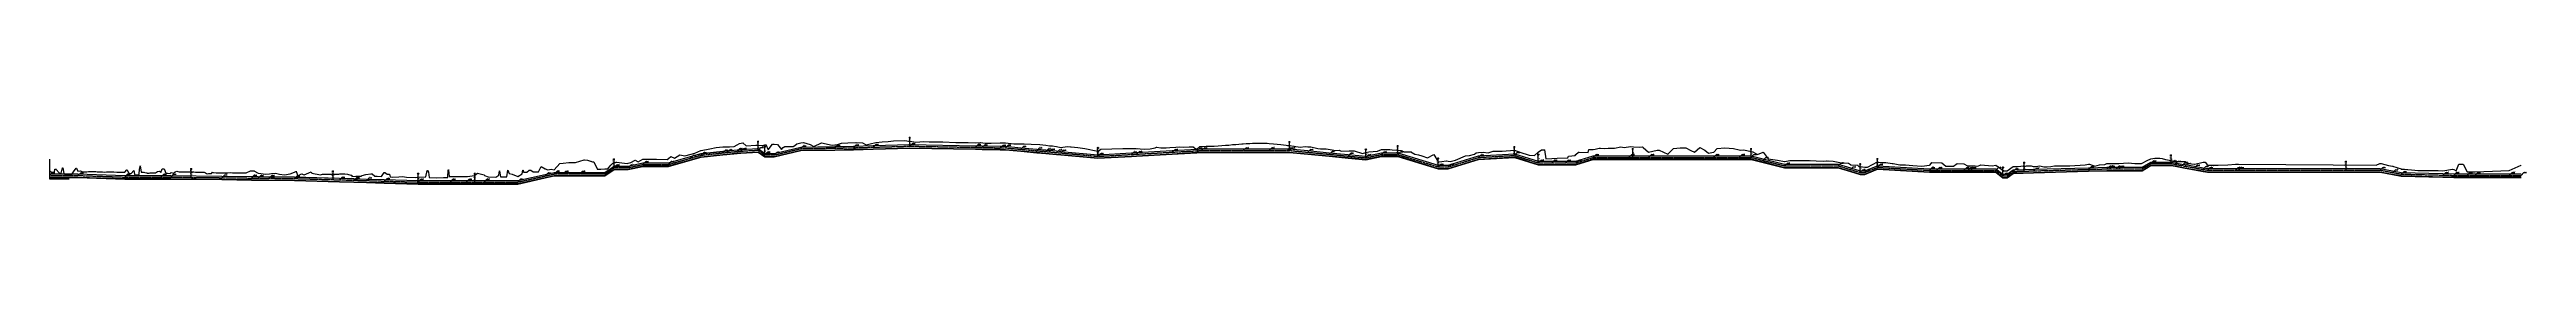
# Model space of a CAD drawing. Extents: x 525858 to 564773, y 2370984 to 2400075.
# Drawn here: x 551147 to 563821, y 2385347 to 2385588 of the extents above; entities that cross this region are included whole.
import ezdxf
from ezdxf.enums import TextEntityAlignment as Align

# ---------------------------------------------------------------- set-up
doc = ezdxf.new("R2010")
doc.units = 0
doc.linetypes.add('CENTER', pattern=[2, 1.25, -0.25, 0.25, -0.25])
for name, color, linetype in [('pipe', 3, 'CONTINUOUS'), ('pipe_cen', 1, 'CENTER'), ('地形剖面', 4, 'CONTINUOUS'), ('水工平面管线标注', 3, 'CONTINUOUS'), ('水工纵面管线标注', 3, 'CONTINUOUS'), ('附属设施', 2, 'CONTINUOUS')]:
    doc.layers.add(name, color=color, linetype=linetype)
doc.styles.add('HT', font='simhei.ttf', dxfattribs={"width": 0.8})
doc.styles.add('SIMP1', font='simp1.shx', dxfattribs={"width": 0.8, "bigfont": 'hz.shx'})

# ---------------------------------------------------------------- blocks, each defined once
blk = doc.blocks.new('qin排气阀va')
at = {"layer": '附属设施', "linetype": 'Continuous', "lineweight": -3}
for points in [[(-1.5, 22.8), (1.5, 22.8)], [(-1, 21), (-1, 22.8)], [(0, 22.8), (0, 23.55)], [(0, 0), (0, 20)], [(1, 21), (1, 22.8)]]:
    blk.add_lwpolyline(points, dxfattribs=at)
blk.add_arc((0, 21), 1, 180, 0, dxfattribs=at)
at = {"layer": '附属设施', "linetype": 'Continuous', "lineweight": -3, "style": 'SIMP1'}
blk.add_attdef('ZH', text='', height=2.5, rotation=89.999998, dxfattribs=at).set_placement((0, 2), align=Align.BOTTOM_LEFT)
blk.add_attdef('名称', text='', height=2.5, rotation=89.999998, dxfattribs=at).set_placement((1, 4), align=Align.TOP_LEFT)
blk = doc.blocks.new('qin排泥阀vmud')
at = {"layer": '附属设施', "lineweight": -3}
for points in [[(-1.29, 22.2652), (1.29, 22.2652), (-1.29, 20.7348), (1.29, 20.7348), (-1.29, 22.2652)], [(0, 0), (0, 20)]]:
    blk.add_lwpolyline(points, dxfattribs=at)
blk.add_circle((0, 21.5), 1.5, dxfattribs=at)
at = {"layer": '附属设施', "lineweight": -3, "style": 'HT'}
blk.add_attdef('ZH', text='', height=2.5, rotation=89.99999846, dxfattribs=at).set_placement((0, 2), align=Align.BOTTOM_LEFT)
blk.add_attdef('名称', text='', height=2.5, rotation=89.99999846, dxfattribs=at).set_placement((1, 4), align=Align.TOP_LEFT)

msp = doc.modelspace()

# ---------------------------------------------------------------- linework, layer by layer
at = {"layer": 'pipe', "lineweight": -3}
for points in [[(551147.383356, 2385398.405235), (551292.804356, 2385398.405235), (551532.765356, 2385390.305235), (551717.448356, 2385390.305235), (551767.401356, 2385390.305235), (552029.445356, 2385387.155235), (552180.737356, 2385385.325235), (552215.005356, 2385384.915235), (552270.178356, 2385384.255235), (552400.736356, 2385382.675235), (552630.562356, 2385376.215235), (552705.000356, 2385374.125235), (552769.030356, 2385372.325235), (552860.395356, 2385369.755235), (553033.815356, 2385364.875235), (553196.488356, 2385364.875235), (553279.860356, 2385364.875235), (553371.503356, 2385364.875235), (553543.392356, 2385364.875235), (553683.577356, 2385395.965235), (553729.863356, 2385406.225235), (553774.800356, 2385406.225235), (553860.097356, 2385406.225235), (553989.420356, 2385406.225235), (554035.680356, 2385438.735235), (554108.852356, 2385438.735235), (554183.697356, 2385455.365235), (554314.257356, 2385455.365235), (554427.081356, 2385487.185235), (554481.283356, 2385502.465235), (554592.379356, 2385514.395235), (554613.323356, 2385516.645235), (554665.035356, 2385522.195235), (554685.244356, 2385523.425235), (554773.577356, 2385528.765235), (554807.453356, 2385503.715235), (554855.823356, 2385503.715235), (554991.450356, 2385536.525235), (555165.754356, 2385538.335235), (555260.272356, 2385540.965235), (555361.806356, 2385543.785235), (555548.837356, 2385548.985235), (555885.371356, 2385543.005235), (555919.218356, 2385542.405235), (556012.232356, 2385540.755235), (556038.906356, 2385540.285235), (556117.183356, 2385533.085235), (556198.623356, 2385525.595235), (556245.350356, 2385521.295235), (556263.063356, 2385519.665235), (556300.397356, 2385516.235235), (556321.137356, 2385514.325235), (556512.024356, 2385496.775235), (556683.143356, 2385506.455235), (556709.624356, 2385507.955235), (556892.169356, 2385518.275235), (557018.417356, 2385525.415235), (557042.260356, 2385526.765235), (557255.465356, 2385526.765235), (557388.227356, 2385526.765235), (557482.559356, 2385526.765235), (557492.469356, 2385526.765235), (557585.092356, 2385517.935235), (557695.279356, 2385507.425235), (557791.842356, 2385498.215235), (557882.744356, 2385489.545235), (557962.017356, 2385506.555235), (558045.770356, 2385506.555235), (558252.128356, 2385442.855235), (558304.371356, 2385442.855235), (558458.691356, 2385491.035235), (558642.686356, 2385501.605235), (558764.960356, 2385463.175235), (558834.032356, 2385463.175235), (558903.713356, 2385463.175235), (558957.762356, 2385463.175235), (559046.457356, 2385491.275235), (559229.050356, 2385491.275235), (559329.517356, 2385491.275235), (559662.150356, 2385491.275235), (559793.313356, 2385491.275235), (559854.508356, 2385491.275235), (559915.130356, 2385475.915235), (560025.126356, 2385448.035235), (560299.672356, 2385448.035235), (560361.616356, 2385429.215235), (560412.173356, 2385413.865235), (560436.037356, 2385413.865235), (560500.894356, 2385440.195235), (560766.618356, 2385424.825235), (560803.298356, 2385424.825235), (560942.697356, 2385424.825235), (560963.654356, 2385424.825235), (560978.564356, 2385424.825235), (561105.510356, 2385424.825235), (561142.586356, 2385396.815235), (561164.816356, 2385396.815235), (561195.002356, 2385419.315235), (561299.243356, 2385422.185235), (561580.624356, 2385429.935235), (561674.682356, 2385432.525235), (561687.007356, 2385432.525235), (561721.478356, 2385432.525235), (561734.972356, 2385432.525235), (561854.175356, 2385432.525235), (561898.616356, 2385459.295235), (562002.599356, 2385459.295235), (562022.913356, 2385455.645235), (562058.461356, 2385449.275235), (562075.020356, 2385446.305235), (562122.273356, 2385437.825235), (562166.859356, 2385429.825235), (562188.367356, 2385425.965235), (562331.777356, 2385425.965235), (562347.542356, 2385425.965235), (563071.946356, 2385425.965235), (563136.107356, 2385413.965235), (563180.508356, 2385405.655235), (563393.948356, 2385400.375235), (563449.388356, 2385399.005235), (563517.604356, 2385399.005235), (563559.041356, 2385399.005235), (563733.401356, 2385399.005235), (563793.517356, 2385399.005235)], [(551147.383356, 2385398.305235), (551292.804356, 2385398.305235), (551532.765356, 2385390.205235), (551717.448356, 2385390.205235), (551767.401356, 2385390.205235), (552029.445356, 2385387.055235), (552180.737356, 2385385.225235), (552215.005356, 2385384.815235), (552270.178356, 2385384.155235), (552400.736356, 2385382.575235), (552630.562356, 2385376.115235), (552705.000356, 2385374.025235), (552769.030356, 2385372.225235), (552860.395356, 2385369.655235), (553033.815356, 2385364.775235), (553196.488356, 2385364.775235), (553279.860356, 2385364.775235), (553371.503356, 2385364.775235), (553543.392356, 2385364.775235), (553683.577356, 2385395.865235), (553729.863356, 2385406.125235), (553774.800356, 2385406.125235), (553860.097356, 2385406.125235), (553989.420356, 2385406.125235), (554035.680356, 2385438.635235), (554108.852356, 2385438.635235), (554183.697356, 2385455.265235), (554314.257356, 2385455.265235), (554427.081356, 2385487.085235), (554481.283356, 2385502.365235), (554592.379356, 2385514.295235), (554613.323356, 2385516.545235), (554665.035356, 2385522.095235), (554685.244356, 2385523.325235), (554773.577356, 2385528.665235), (554807.453356, 2385503.615235), (554855.823356, 2385503.615235), (554991.450356, 2385536.425235), (555165.754356, 2385538.235235), (555260.272356, 2385540.865235), (555361.806356, 2385543.685235), (555548.837356, 2385548.885235), (555885.371356, 2385542.905235), (555919.218356, 2385542.305235), (556012.232356, 2385540.655235), (556038.906356, 2385540.185235), (556117.183356, 2385532.985235), (556198.623356, 2385525.495235), (556245.350356, 2385521.195235), (556263.063356, 2385519.565235), (556300.397356, 2385516.135235), (556321.137356, 2385514.225235), (556512.024356, 2385496.675235), (556683.143356, 2385506.355235), (556709.624356, 2385507.855235), (556892.169356, 2385518.175235), (557018.417356, 2385525.315235), (557042.260356, 2385526.665235), (557255.465356, 2385526.665235), (557388.227356, 2385526.665235), (557482.559356, 2385526.665235), (557492.469356, 2385526.665235), (557585.092356, 2385517.835235), (557695.279356, 2385507.325235), (557791.842356, 2385498.115235), (557882.744356, 2385489.445235), (557962.017356, 2385506.455235), (558045.770356, 2385506.455235), (558252.128356, 2385442.755235), (558304.371356, 2385442.755235), (558458.691356, 2385490.935235), (558642.686356, 2385501.505235), (558764.960356, 2385463.075235), (558834.032356, 2385463.075235), (558903.713356, 2385463.075235), (558957.762356, 2385463.075235), (559046.457356, 2385491.175235), (559229.050356, 2385491.175235), (559329.517356, 2385491.175235), (559662.150356, 2385491.175235), (559793.313356, 2385491.175235), (559854.508356, 2385491.175235), (559915.130356, 2385475.815235), (560025.126356, 2385447.935235), (560299.672356, 2385447.935235), (560361.616356, 2385429.115235), (560412.173356, 2385413.765235), (560436.037356, 2385413.765235), (560500.894356, 2385440.095235), (560766.618356, 2385424.725235), (560803.298356, 2385424.725235), (560942.697356, 2385424.725235), (560963.654356, 2385424.725235), (560978.564356, 2385424.725235), (561105.510356, 2385424.725235), (561142.586356, 2385396.715235), (561164.816356, 2385396.715235), (561195.002356, 2385419.215235), (561299.243356, 2385422.085235), (561580.624356, 2385429.835235), (561674.682356, 2385432.425235), (561687.007356, 2385432.425235), (561721.478356, 2385432.425235), (561734.972356, 2385432.425235), (561854.175356, 2385432.425235), (561898.616356, 2385459.195235), (562002.599356, 2385459.195235), (562022.913356, 2385455.545235), (562058.461356, 2385449.175235), (562075.020356, 2385446.205235), (562122.273356, 2385437.725235), (562166.859356, 2385429.725235), (562188.367356, 2385425.865235), (562331.777356, 2385425.865235), (562347.542356, 2385425.865235), (563071.946356, 2385425.865235), (563136.107356, 2385413.865235), (563180.508356, 2385405.555235), (563393.948356, 2385400.275235), (563449.388356, 2385398.905235), (563517.604356, 2385398.905235), (563559.041356, 2385398.905235), (563733.401356, 2385398.905235), (563793.517356, 2385398.905235)], [(551147.383356, 2385382.305235), (551292.804356, 2385382.305235), (551532.765356, 2385374.205235), (551717.448356, 2385374.205235), (551767.401356, 2385374.205235), (552029.445356, 2385371.055235), (552180.737356, 2385369.225235), (552215.005356, 2385368.815235), (552270.178356, 2385368.155235), (552400.736356, 2385366.575235), (552630.562356, 2385360.115235), (552705.000356, 2385358.025235), (552769.030356, 2385356.225235), (552860.395356, 2385353.655235), (553033.815356, 2385348.775235), (553196.488356, 2385348.775235), (553279.860356, 2385348.775235), (553371.503356, 2385348.775235), (553543.392356, 2385348.775235), (553683.577356, 2385379.865235), (553729.863356, 2385390.125235), (553774.800356, 2385390.125235), (553860.097356, 2385390.125235), (553989.420356, 2385390.125235), (554035.680356, 2385422.635235), (554108.852356, 2385422.635235), (554183.697356, 2385439.265235), (554314.257356, 2385439.265235), (554427.081356, 2385471.085235), (554481.283356, 2385486.365235), (554592.379356, 2385498.295235), (554613.323356, 2385500.545235), (554665.035356, 2385506.095235), (554685.244356, 2385507.325235), (554773.577356, 2385512.665235), (554807.453356, 2385487.615235), (554855.823356, 2385487.615235), (554991.450356, 2385520.425235), (555165.754356, 2385522.235235), (555260.272356, 2385524.865235), (555361.806356, 2385527.685235), (555548.837356, 2385532.885235), (555885.371356, 2385526.905235), (555919.218356, 2385526.305235), (556012.232356, 2385524.655235), (556038.906356, 2385524.185235), (556117.183356, 2385516.985235), (556198.623356, 2385509.495235), (556245.350356, 2385505.195235), (556263.063356, 2385503.565235), (556300.397356, 2385500.135235), (556321.137356, 2385498.225235), (556512.024356, 2385480.675235), (556683.143356, 2385490.355235), (556709.624356, 2385491.855235), (556892.169356, 2385502.175235), (557018.417356, 2385509.315235), (557042.260356, 2385510.665235), (557255.465356, 2385510.665235), (557388.227356, 2385510.665235), (557482.559356, 2385510.665235), (557492.469356, 2385510.665235), (557585.092356, 2385501.835235), (557695.279356, 2385491.325235), (557791.842356, 2385482.115235), (557882.744356, 2385473.445235), (557962.017356, 2385490.455235), (558045.770356, 2385490.455235), (558252.128356, 2385426.755235), (558304.371356, 2385426.755235), (558458.691356, 2385474.935235), (558642.686356, 2385485.505235), (558764.960356, 2385447.075235), (558834.032356, 2385447.075235), (558903.713356, 2385447.075235), (558957.762356, 2385447.075235), (559046.457356, 2385475.175235), (559229.050356, 2385475.175235), (559329.517356, 2385475.175235), (559662.150356, 2385475.175235), (559793.313356, 2385475.175235), (559854.508356, 2385475.175235), (559915.130356, 2385459.815235), (560025.126356, 2385431.935235), (560299.672356, 2385431.935235), (560361.616356, 2385413.115235), (560412.173356, 2385397.765235), (560436.037356, 2385397.765235), (560500.894356, 2385424.095235), (560766.618356, 2385408.725235), (560803.298356, 2385408.725235), (560942.697356, 2385408.725235), (560963.654356, 2385408.725235), (560978.564356, 2385408.725235), (561105.510356, 2385408.725235), (561142.586356, 2385380.715235), (561164.816356, 2385380.715235), (561195.002356, 2385403.215235), (561299.243356, 2385406.085235), (561580.624356, 2385413.835235), (561674.682356, 2385416.425235), (561687.007356, 2385416.425235), (561721.478356, 2385416.425235), (561734.972356, 2385416.425235), (561854.175356, 2385416.425235), (561898.616356, 2385443.195235), (562002.599356, 2385443.195235), (562022.913356, 2385439.545235), (562058.461356, 2385433.175235), (562075.020356, 2385430.205235), (562122.273356, 2385421.725235), (562166.859356, 2385413.725235), (562188.367356, 2385409.865235), (562331.777356, 2385409.865235), (562347.542356, 2385409.865235), (563071.946356, 2385409.865235), (563136.107356, 2385397.865235), (563180.508356, 2385389.555235), (563393.948356, 2385384.275235), (563449.388356, 2385382.905235), (563517.604356, 2385382.905235), (563559.041356, 2385382.905235), (563733.401356, 2385382.905235), (563793.517356, 2385382.905235)], [(551147.383356, 2385382.205235), (551292.804356, 2385382.205235), (551532.765356, 2385374.105235), (551717.448356, 2385374.105235), (551767.401356, 2385374.105235), (552029.445356, 2385370.955235), (552180.737356, 2385369.125235), (552215.005356, 2385368.715235), (552270.178356, 2385368.055235), (552400.736356, 2385366.475235), (552630.562356, 2385360.015235), (552705.000356, 2385357.925235), (552769.030356, 2385356.125235), (552860.395356, 2385353.555235), (553033.815356, 2385348.675235), (553196.488356, 2385348.675235), (553279.860356, 2385348.675235), (553371.503356, 2385348.675235), (553543.392356, 2385348.675235), (553683.577356, 2385379.765235), (553729.863356, 2385390.025235), (553774.800356, 2385390.025235), (553860.097356, 2385390.025235), (553989.420356, 2385390.025235), (554035.680356, 2385422.535235), (554108.852356, 2385422.535235), (554183.697356, 2385439.165235), (554314.257356, 2385439.165235), (554427.081356, 2385470.985235), (554481.283356, 2385486.265235), (554592.379356, 2385498.195235), (554613.323356, 2385500.445235), (554665.035356, 2385505.995235), (554685.244356, 2385507.225235), (554773.577356, 2385512.565235), (554807.453356, 2385487.515235), (554855.823356, 2385487.515235), (554991.450356, 2385520.325235), (555165.754356, 2385522.135235), (555260.272356, 2385524.765235), (555361.806356, 2385527.585235), (555548.837356, 2385532.785235), (555885.371356, 2385526.805235), (555919.218356, 2385526.205235), (556012.232356, 2385524.555235), (556038.906356, 2385524.085235), (556117.183356, 2385516.885235), (556198.623356, 2385509.395235), (556245.350356, 2385505.095235), (556263.063356, 2385503.465235), (556300.397356, 2385500.035235), (556321.137356, 2385498.125235), (556512.024356, 2385480.575235), (556683.143356, 2385490.255235), (556709.624356, 2385491.755235), (556892.169356, 2385502.075235), (557018.417356, 2385509.215235), (557042.260356, 2385510.565235), (557255.465356, 2385510.565235), (557388.227356, 2385510.565235), (557482.559356, 2385510.565235), (557492.469356, 2385510.565235), (557585.092356, 2385501.735235), (557695.279356, 2385491.225235), (557791.842356, 2385482.015235), (557882.744356, 2385473.345235), (557962.017356, 2385490.355235), (558045.770356, 2385490.355235), (558252.128356, 2385426.655235), (558304.371356, 2385426.655235), (558458.691356, 2385474.835235), (558642.686356, 2385485.405235), (558764.960356, 2385446.975235), (558834.032356, 2385446.975235), (558903.713356, 2385446.975235), (558957.762356, 2385446.975235), (559046.457356, 2385475.075235), (559229.050356, 2385475.075235), (559329.517356, 2385475.075235), (559662.150356, 2385475.075235), (559793.313356, 2385475.075235), (559854.508356, 2385475.075235), (559915.130356, 2385459.715235), (560025.126356, 2385431.835235), (560299.672356, 2385431.835235), (560361.616356, 2385413.015235), (560412.173356, 2385397.665235), (560436.037356, 2385397.665235), (560500.894356, 2385423.995235), (560766.618356, 2385408.625235), (560803.298356, 2385408.625235), (560942.697356, 2385408.625235), (560963.654356, 2385408.625235), (560978.564356, 2385408.625235), (561105.510356, 2385408.625235), (561142.586356, 2385380.615235), (561164.816356, 2385380.615235), (561195.002356, 2385403.115235), (561299.243356, 2385405.985235), (561580.624356, 2385413.735235), (561674.682356, 2385416.325235), (561687.007356, 2385416.325235), (561721.478356, 2385416.325235), (561734.972356, 2385416.325235), (561854.175356, 2385416.325235), (561898.616356, 2385443.095235), (562002.599356, 2385443.095235), (562022.913356, 2385439.445235), (562058.461356, 2385433.075235), (562075.020356, 2385430.105235), (562122.273356, 2385421.625235), (562166.859356, 2385413.625235), (562188.367356, 2385409.765235), (562331.777356, 2385409.765235), (562347.542356, 2385409.765235), (563071.946356, 2385409.765235), (563136.107356, 2385397.765235), (563180.508356, 2385389.455235), (563393.948356, 2385384.175235), (563449.388356, 2385382.805235), (563517.604356, 2385382.805235), (563559.041356, 2385382.805235), (563733.401356, 2385382.805235), (563793.517356, 2385382.805235)], [(551147.383356, 2385380.205235), (551292.804356, 2385380.205235), (551532.765356, 2385372.105235), (551717.448356, 2385372.105235), (551767.401356, 2385372.105235), (552029.445356, 2385368.955235), (552180.737356, 2385367.125235), (552215.005356, 2385366.715235), (552270.178356, 2385366.055235), (552400.736356, 2385364.475235), (552630.562356, 2385358.015235), (552705.000356, 2385355.925235), (552769.030356, 2385354.125235), (552860.395356, 2385351.555235), (553033.815356, 2385346.675235), (553196.488356, 2385346.675235), (553279.860356, 2385346.675235), (553371.503356, 2385346.675235), (553543.392356, 2385346.675235), (553683.577356, 2385377.765235), (553729.863356, 2385388.025235), (553774.800356, 2385388.025235), (553860.097356, 2385388.025235), (553989.420356, 2385388.025235), (554035.680356, 2385420.535235), (554108.852356, 2385420.535235), (554183.697356, 2385437.165235), (554314.257356, 2385437.165235), (554427.081356, 2385468.985235), (554481.283356, 2385484.265235), (554592.379356, 2385496.195235), (554613.323356, 2385498.445235), (554665.035356, 2385503.995235), (554685.244356, 2385505.225235), (554773.577356, 2385510.565235), (554807.453356, 2385485.515235), (554855.823356, 2385485.515235), (554991.450356, 2385518.325235), (555165.754356, 2385520.135235), (555260.272356, 2385522.765235), (555361.806356, 2385525.585235), (555548.837356, 2385530.785235), (555885.371356, 2385524.805235), (555919.218356, 2385524.205235), (556012.232356, 2385522.555235), (556038.906356, 2385522.085235), (556117.183356, 2385514.885235), (556198.623356, 2385507.395235), (556245.350356, 2385503.095235), (556263.063356, 2385501.465235), (556300.397356, 2385498.035235), (556321.137356, 2385496.125235), (556512.024356, 2385478.575235), (556683.143356, 2385488.255235), (556709.624356, 2385489.755235), (556892.169356, 2385500.075235), (557018.417356, 2385507.215235), (557042.260356, 2385508.565235), (557255.465356, 2385508.565235), (557388.227356, 2385508.565235), (557482.559356, 2385508.565235), (557492.469356, 2385508.565235), (557585.092356, 2385499.735235), (557695.279356, 2385489.225235), (557791.842356, 2385480.015235), (557882.744356, 2385471.345235), (557962.017356, 2385488.355235), (558045.770356, 2385488.355235), (558252.128356, 2385424.655235), (558304.371356, 2385424.655235), (558458.691356, 2385472.835235), (558642.686356, 2385483.405235), (558764.960356, 2385444.975235), (558834.032356, 2385444.975235), (558903.713356, 2385444.975235), (558957.762356, 2385444.975235), (559046.457356, 2385473.075235), (559229.050356, 2385473.075235), (559329.517356, 2385473.075235), (559662.150356, 2385473.075235), (559793.313356, 2385473.075235), (559854.508356, 2385473.075235), (559915.130356, 2385457.715235), (560025.126356, 2385429.835235), (560299.672356, 2385429.835235), (560361.616356, 2385411.015235), (560412.173356, 2385395.665235), (560436.037356, 2385395.665235), (560500.894356, 2385421.995235), (560766.618356, 2385406.625235), (560803.298356, 2385406.625235), (560942.697356, 2385406.625235), (560963.654356, 2385406.625235), (560978.564356, 2385406.625235), (561105.510356, 2385406.625235), (561142.586356, 2385378.615235), (561164.816356, 2385378.615235), (561195.002356, 2385401.115235), (561299.243356, 2385403.985235), (561580.624356, 2385411.735235), (561674.682356, 2385414.325235), (561687.007356, 2385414.325235), (561721.478356, 2385414.325235), (561734.972356, 2385414.325235), (561854.175356, 2385414.325235), (561898.616356, 2385441.095235), (562002.599356, 2385441.095235), (562022.913356, 2385437.445235), (562058.461356, 2385431.075235), (562075.020356, 2385428.105235), (562122.273356, 2385419.625235), (562166.859356, 2385411.625235), (562188.367356, 2385407.765235), (562331.777356, 2385407.765235), (562347.542356, 2385407.765235), (563071.946356, 2385407.765235), (563136.107356, 2385395.765235), (563180.508356, 2385387.455235), (563393.948356, 2385382.175235), (563449.388356, 2385380.805235), (563517.604356, 2385380.805235), (563559.041356, 2385380.805235), (563733.401356, 2385380.805235), (563793.517356, 2385380.805235)]]:
    msp.add_lwpolyline(points, dxfattribs=at)
at = {"layer": 'pipe_cen', "lineweight": -3}
msp.add_lwpolyline([(551147.383356, 2385390.305235), (551292.804356, 2385390.305235), (551532.765356, 2385382.205235), (551767.401356, 2385382.205235), (552400.736356, 2385374.575235), (553033.815356, 2385356.775235), (553543.392356, 2385356.775235), (553729.863356, 2385398.125235), (553989.420356, 2385398.125235), (554035.680356, 2385430.635235), (554108.852356, 2385430.635235), (554183.697356, 2385447.265235), (554314.257356, 2385447.265235), (554481.283356, 2385494.365235), (554665.035356, 2385514.095235), (554685.244356, 2385515.325235), (554773.577356, 2385520.665235), (554807.453356, 2385495.615235), (554855.823356, 2385495.615235), (554991.450356, 2385528.425235), (555165.754356, 2385530.235235), (555548.837356, 2385540.885235), (556038.906356, 2385532.185235), (556300.397356, 2385508.135235), (556512.024356, 2385488.675235), (557042.260356, 2385518.665235), (557492.469356, 2385518.665235), (557882.744356, 2385481.445235), (557962.017356, 2385498.455235), (558045.770356, 2385498.455235), (558252.128356, 2385434.755235), (558304.371356, 2385434.755235), (558458.691356, 2385482.935235), (558642.686356, 2385493.505235), (558764.960356, 2385455.075235), (558957.762356, 2385455.075235), (559046.457356, 2385483.175235), (559854.508356, 2385483.175235), (560025.126356, 2385439.935235), (560299.672356, 2385439.935235), (560412.173356, 2385405.765235), (560436.037356, 2385405.765235), (560500.894356, 2385432.095235), (560766.618356, 2385416.725235), (561105.510356, 2385416.725235), (561142.586356, 2385388.715235), (561164.816356, 2385388.715235), (561195.002356, 2385411.215235), (561674.682356, 2385424.425235), (561854.175356, 2385424.425235), (561898.616356, 2385451.195235), (562002.599356, 2385451.195235), (562022.913356, 2385447.545235), (562188.367356, 2385417.865235), (563071.946356, 2385417.865235), (563180.508356, 2385397.555235), (563449.388356, 2385390.905235), (563793.517356, 2385390.905235)], dxfattribs=at)
at = {"layer": '地形剖面', "lineweight": -3}
msp.add_lwpolyline([(551147.383356, 2385413.565235), (551147.383356, 2385413.565235), (551147.383356, 2385413.565235), (551147.383356, 2385413.565235), (551147.383356, 2385413.565235), (551151.297356, 2385412.765235), (551157.079356, 2385408.165235), (551163.728356, 2385408.165235), (551172.891356, 2385408.165235), (551174.835356, 2385423.665235), (551180.079356, 2385423.565235), (551198.998356, 2385401.465235), (551206.933356, 2385402.665235), (551214.093356, 2385429.265235), (551215.879356, 2385429.265235), (551219.830356, 2385401.265235), (551226.790356, 2385394.665235), (551238.329356, 2385393.665235), (551246.724356, 2385393.765235), (551253.608356, 2385393.565235), (551259.963356, 2385393.365235), (551267.021356, 2385403.215235), (551270.699356, 2385408.345235), (551270.699356, 2385408.345235), (551284.182356, 2385427.165235), (551284.967356, 2385427.165235), (551291.921356, 2385413.265235), (551292.804356, 2385413.305235), (551292.804356, 2385413.305235), (551292.804356, 2385413.305235), (551292.804356, 2385413.305235), (551304.122356, 2385413.765235), (551317.585356, 2385408.865235), (551327.730356, 2385409.565235), (551337.573356, 2385409.365235), (551345.981356, 2385410.065235), (551356.875356, 2385410.265235), (551369.002356, 2385410.165235), (551378.374356, 2385410.465235), (551385.101356, 2385410.065235), (551390.719356, 2385409.365235), (551400.710356, 2385408.565235), (551407.813356, 2385409.865235), (551417.056356, 2385409.665235), (551427.211356, 2385408.165235), (551438.634356, 2385409.365235), (551447.776356, 2385409.765235), (551459.170356, 2385409.265235), (551467.493356, 2385409.465235), (551475.817356, 2385408.765235), (551491.474356, 2385407.965235), (551502.064356, 2385407.665235), (551514.083356, 2385407.865235), (551532.765356, 2385406.765235), (551532.765356, 2385406.765235), (551532.765356, 2385406.765235), (551532.765356, 2385406.765235), (551532.778356, 2385406.765235), (551542.064356, 2385419.865235), (551545.191356, 2385419.865235), (551548.870356, 2385406.865235), (551556.819356, 2385399.965235), (551564.901356, 2385400.365235), (551578.090356, 2385416.665235), (551579.362356, 2385416.665235), (551581.728356, 2385397.465235), (551587.511356, 2385393.965235), (551595.875356, 2385393.765235), (551603.280356, 2385394.365235), (551605.648356, 2385394.665235), (551608.031356, 2385423.765235), (551608.679356, 2385423.765235), (551611.942356, 2385440.465235), (551616.474356, 2385407.065235), (551626.680356, 2385407.365235), (551634.321356, 2385406.365235), (551644.344356, 2385403.965235), (551647.673356, 2385402.665235), (551656.764356, 2385402.365235), (551663.043356, 2385403.865235), (551669.381356, 2385403.465235), (551676.009356, 2385404.865235), (551682.249356, 2385404.765235), (551690.036356, 2385404.865235), (551700.011356, 2385410.065235), (551709.976356, 2385413.165235), (551717.621356, 2385406.365235), (551723.397356, 2385425.365235), (551733.645356, 2385425.365235), (551741.835356, 2385401.665235), (551751.740356, 2385401.765235), (551765.109356, 2385401.365235), (551767.401356, 2385403.445235), (551767.401356, 2385403.445235), (551767.401356, 2385403.445235), (551767.401356, 2385403.445235), (551769.618356, 2385405.465235), (551782.243356, 2385402.665235), (551789.863356, 2385408.965235), (551798.145356, 2385412.665235), (551804.347356, 2385410.165235), (551810.818356, 2385409.365235), (551827.572356, 2385409.465235), (551835.150356, 2385409.165235), (551841.162356, 2385408.965235), (551853.188356, 2385408.865235), (551861.544356, 2385408.765235), (551870.164356, 2385408.665235), (551878.755356, 2385408.965235), (551886.443356, 2385408.765235), (551893.454356, 2385408.165235), (551902.443356, 2385407.665235), (551910.550356, 2385407.665235), (551924.277356, 2385407.465235), (551932.253356, 2385407.265235), (551938.181356, 2385406.965235), (551945.036356, 2385403.865235), (551949.714356, 2385399.965235), (551957.771356, 2385399.665235), (551961.950356, 2385400.665235), (551968.560356, 2385401.065235), (551975.595356, 2385400.165235), (551981.991356, 2385407.165235), (551982.763356, 2385406.165235), (551999.165356, 2385404.665235), (552005.519356, 2385404.665235), (552010.803356, 2385404.665235), (552019.194356, 2385404.665235), (552033.104356, 2385404.765235), (552045.674356, 2385404.465235), (552060.504356, 2385404.565235), (552073.308356, 2385405.165235), (552084.289356, 2385404.865235), (552089.120356, 2385404.865235), (552096.326356, 2385404.865235), (552106.611356, 2385404.865235), (552115.775356, 2385403.765235), (552122.250356, 2385404.265235), (552129.217356, 2385403.965235), (552138.638356, 2385403.665235), (552146.905356, 2385404.065235), (552153.345356, 2385404.165235), (552176.122356, 2385415.065235), (552192.939356, 2385415.065235), (552215.005356, 2385402.565235), (552216.593356, 2385401.665235), (552252.800356, 2385396.665235), (552272.985356, 2385399.665235), (552283.670356, 2385400.665235), (552302.888356, 2385402.665235), (552324.115356, 2385397.665235), (552349.130356, 2385393.665235), (552378.517356, 2385399.665235), (552400.736356, 2385407.985235), (552400.736356, 2385407.985235), (552400.736356, 2385407.985235), (552400.736356, 2385407.985235), (552407.903356, 2385410.665235), (552409.418356, 2385410.665235), (552417.822356, 2385388.665235), (552436.878356, 2385398.665235), (552450.382356, 2385393.665235), (552486.483356, 2385408.665235), (552489.131356, 2385401.665235), (552533.070356, 2385393.665235), (552534.420356, 2385393.665235), (552543.719356, 2385396.665235), (552575.970356, 2385396.665235), (552609.140356, 2385396.665235), (552627.108356, 2385396.665235), (552633.105356, 2385399.665235), (552640.561356, 2385399.665235), (552658.888356, 2385398.665235), (552672.017356, 2385397.665235), (552689.390356, 2385392.665235), (552693.611356, 2385392.665235), (552694.717356, 2385385.665235), (552715.255356, 2385387.665235), (552729.715356, 2385386.665235), (552741.870356, 2385386.665235), (552743.134356, 2385388.665235), (552745.224356, 2385388.665235), (552746.356356, 2385390.665235), (552764.973356, 2385394.665235), (552792.196356, 2385398.665235), (552797.563356, 2385398.665235), (552811.034356, 2385386.665235), (552823.124356, 2385386.665235), (552845.780356, 2385385.665235), (552860.395356, 2385405.665235), (552863.539356, 2385405.665235), (552874.680356, 2385396.665235), (552886.250356, 2385396.665235), (552889.668356, 2385382.665235), (552903.543356, 2385381.665235), (552935.107356, 2385383.665235), (552953.591356, 2385385.665235), (552974.640356, 2385381.665235), (553017.507356, 2385380.665235), (553033.815356, 2385381.545235), (553033.815356, 2385381.545235), (553033.815356, 2385381.545235), (553072.982356, 2385383.665235), (553080.252356, 2385415.665235), (553082.064356, 2385415.665235), (553086.009356, 2385407.665235), (553089.095356, 2385380.665235), (553126.567356, 2385378.665235), (553162.851356, 2385379.665235), (553184.756356, 2385379.665235), (553186.645356, 2385419.665235), (553189.228356, 2385419.665235), (553191.591356, 2385385.665235), (553196.488356, 2385385.665235), (553221.646356, 2385385.665235), (553254.099356, 2385384.665235), (553279.860356, 2385384.665235), (553286.452356, 2385384.665235), (553321.535356, 2385390.665235), (553337.882356, 2385401.665235), (553371.503356, 2385393.665235), (553371.503356, 2385393.665235), (553373.659356, 2385389.665235), (553391.023356, 2385382.665235), (553431.284356, 2385381.665235), (553447.050356, 2385392.665235), (553449.192356, 2385414.665235), (553450.133356, 2385414.665235), (553454.151356, 2385382.665235), (553488.009356, 2385382.665235), (553491.633356, 2385417.665235), (553498.904356, 2385400.665235), (553513.737356, 2385396.665235), (553542.972356, 2385384.665235), (553543.392356, 2385384.925235), (553543.392356, 2385384.925235), (553543.392356, 2385384.925235), (553543.392356, 2385384.925235), (553565.232356, 2385398.665235), (553569.339356, 2385417.665235), (553570.469356, 2385417.665235), (553572.249356, 2385406.665235), (553588.770356, 2385406.665235), (553588.927356, 2385406.805235), (553601.332356, 2385417.665235), (553609.622356, 2385417.665235), (553622.091356, 2385408.665235), (553648.792356, 2385408.665235), (553662.960356, 2385436.665235), (553683.577356, 2385424.665235), (553683.577356, 2385424.665235), (553696.653356, 2385419.665235), (553713.895356, 2385422.665235), (553729.863356, 2385418.665235), (553729.863356, 2385418.665235), (553729.863356, 2385418.665235), (553729.863356, 2385418.665235), (553729.863356, 2385418.665235), (553758.910356, 2385451.665235), (553774.800356, 2385453.385235), (553804.980356, 2385456.665235), (553819.770356, 2385456.665235), (553838.640356, 2385456.665235), (553882.798356, 2385470.665235), (553899.410356, 2385468.665235), (553915.093356, 2385464.015235), (553926.419356, 2385460.665235), (553931.923356, 2385460.665235), (553949.452356, 2385424.095235), (553949.658356, 2385423.665235), (553968.774356, 2385423.665235), (553989.420356, 2385424.255235), (553989.420356, 2385424.255235), (553989.420356, 2385424.255235), (553989.420356, 2385424.255235), (554003.495356, 2385424.665235), (554011.213356, 2385433.665235), (554019.253356, 2385443.665235), (554029.789356, 2385453.665235), (554035.680356, 2385455.495235), (554035.680356, 2385455.495235), (554035.680356, 2385455.495235), (554035.680356, 2385455.495235), (554045.889356, 2385458.665235), (554049.118356, 2385458.665235), (554102.554356, 2385452.665235), (554108.852356, 2385453.925235), (554108.852356, 2385453.925235), (554108.852356, 2385453.925235), (554108.852356, 2385453.925235), (554122.547356, 2385456.665235), (554144.129356, 2385469.665235), (554159.666356, 2385460.665235), (554182.357356, 2385473.665235), (554183.697356, 2385473.665235), (554183.697356, 2385473.665235), (554183.697356, 2385473.665235), (554183.697356, 2385473.665235), (554252.517356, 2385473.665235), (554308.362356, 2385471.665235), (554314.257356, 2385477.205235), (554314.257356, 2385477.205235), (554314.257356, 2385477.205235), (554314.257356, 2385477.205235), (554326.456356, 2385488.665235), (554345.311356, 2385478.665235), (554372.075356, 2385495.665235), (554398.016356, 2385491.665235), (554430.413356, 2385499.665235), (554449.168356, 2385504.665235), (554479.420356, 2385518.665235), (554481.283356, 2385519.025235), (554481.283356, 2385519.025235), (554481.283356, 2385519.025235), (554481.283356, 2385519.025235), (554526.233356, 2385527.665235), (554557.967356, 2385533.665235), (554592.379356, 2385536.665235), (554608.405356, 2385537.665235), (554626.975356, 2385537.665235), (554651.229356, 2385539.665235), (554665.035356, 2385547.635235), (554665.035356, 2385547.635235), (554665.035356, 2385547.635235), (554665.035356, 2385547.635235), (554677.204356, 2385554.665235), (554694.022356, 2385558.665235), (554712.678356, 2385542.665235), (554760.554356, 2385546.665235), (554773.577356, 2385545.605235), (554773.577356, 2385545.605235), (554773.577356, 2385545.605235), (554773.577356, 2385545.605235), (554797.486356, 2385543.665235), (554807.453356, 2385547.025235), (554807.453356, 2385547.025235), (554807.453356, 2385547.025235), (554807.453356, 2385547.025235), (554812.301356, 2385548.665235), (554824.912356, 2385521.665235), (554847.439356, 2385550.665235), (554855.823356, 2385550.325235), (554855.823356, 2385550.325235), (554855.823356, 2385550.325235), (554855.823356, 2385550.325235), (554872.016356, 2385549.665235), (554891.861356, 2385523.665235), (554900.543356, 2385533.665235), (554910.207356, 2385538.665235), (554951.965356, 2385538.665235), (554961.437356, 2385543.665235), (554971.667356, 2385553.665235), (554991.450356, 2385557.235235), (554991.450356, 2385557.235235), (554991.450356, 2385557.235235), (554991.450356, 2385557.235235), (555004.928356, 2385559.665235), (555038.956356, 2385548.665235), (555058.220356, 2385539.665235), (555096.633356, 2385558.665235), (555151.597356, 2385545.665235), (555165.754356, 2385546.955235), (555165.754356, 2385546.955235), (555165.754356, 2385546.955235), (555165.754356, 2385546.955235), (555173.535356, 2385547.665235), (555200.269356, 2385556.665235), (555231.704356, 2385558.665235), (555270.050356, 2385559.665235), (555307.399356, 2385557.665235), (555325.112356, 2385547.665235), (555347.048356, 2385553.665235), (555375.739356, 2385559.665235), (555407.558356, 2385562.665235), (555438.410356, 2385564.665235), (555466.319356, 2385568.665235), (555523.797356, 2385569.665235), (555544.390356, 2385566.665235), (555548.837356, 2385566.055235), (555548.837356, 2385566.055235), (555548.837356, 2385566.055235), (555548.837356, 2385566.055235), (555580.571356, 2385561.665235), (555620.361356, 2385564.665235), (555648.378356, 2385562.665235), (555718.702356, 2385562.665235), (555785.471356, 2385559.665235), (555826.285356, 2385559.665235), (555845.519356, 2385559.665235), (555886.618356, 2385557.665235), (555910.801356, 2385559.665235), (555934.674356, 2385556.665235), (555966.089356, 2385556.665235), (556012.232356, 2385557.665235), (556038.906356, 2385558.665235), (556038.906356, 2385558.665235), (556038.906356, 2385558.665235), (556038.906356, 2385558.665235), (556038.906356, 2385558.665235), (556081.400356, 2385553.665235), (556090.609356, 2385553.665235), (556135.004356, 2385552.665235), (556170.762356, 2385550.665235), (556215.296356, 2385548.665235), (556245.350356, 2385545.665235), (556263.076356, 2385542.665235), (556277.477356, 2385542.665235), (556300.397356, 2385538.665235), (556321.137356, 2385534.665235), (556354.189356, 2385539.665235), (556371.145356, 2385536.665235), (556375.233356, 2385536.665235), (556408.697356, 2385533.665235), (556444.937356, 2385528.665235), (556512.024356, 2385514.685235), (556512.024356, 2385514.685235), (556512.024356, 2385514.685235), (556512.024356, 2385514.685235), (556512.098356, 2385514.665235), (556526.801356, 2385524.665235), (556639.744356, 2385529.665235), (556683.051356, 2385528.665235), (556708.066356, 2385529.665235), (556747.989356, 2385525.665235), (556779.829356, 2385526.665235), (556804.065356, 2385532.665235), (556810.756356, 2385535.665235), (556833.865356, 2385532.665235), (556861.496356, 2385531.665235), (556879.426356, 2385533.665235), (556909.691356, 2385535.265235), (556929.714356, 2385536.665235), (556950.639356, 2385535.665235), (556978.562356, 2385536.665235), (556992.184356, 2385536.665235), (556999.183356, 2385536.665235), (557008.028356, 2385530.875235), (557017.518356, 2385524.665235), (557018.417356, 2385525.435235), (557033.901356, 2385538.665235), (557040.237356, 2385538.665235), (557042.260356, 2385538.905235), (557042.260356, 2385538.905235), (557042.260356, 2385538.905235), (557042.260356, 2385538.905235), (557065.560356, 2385541.665235), (557087.125356, 2385540.665235), (557106.349356, 2385541.665235), (557127.469356, 2385542.665235), (557145.861356, 2385544.665235), (557164.266356, 2385545.665235), (557182.224356, 2385546.665235), (557199.471356, 2385548.665235), (557217.090356, 2385549.665235), (557248.168356, 2385552.665235), (557255.465356, 2385553.335235), (557270.040356, 2385554.665235), (557288.258356, 2385554.665235), (557303.172356, 2385556.665235), (557341.415356, 2385556.665235), (557361.344356, 2385555.665235), (557377.872356, 2385555.665235), (557388.227356, 2385554.675235), (557409.296356, 2385552.665235), (557429.370356, 2385550.665235), (557447.288356, 2385549.665235), (557474.975356, 2385546.665235), (557482.559356, 2385544.665235), (557492.469356, 2385544.665235), (557492.469356, 2385544.665235), (557492.469356, 2385544.665235), (557492.469356, 2385544.665235), (557514.163356, 2385541.665235), (557546.217356, 2385535.665235), (557572.381356, 2385538.665235), (557585.092356, 2385537.775235), (557600.805356, 2385536.665235), (557636.535356, 2385528.665235), (557651.370356, 2385526.665235), (557680.120356, 2385527.665235), (557710.301356, 2385521.665235), (557726.628356, 2385518.665235), (557746.728356, 2385520.665235), (557755.567356, 2385515.665235), (557796.973356, 2385517.665235), (557822.464356, 2385517.665235), (557865.649356, 2385502.665235), (557882.744356, 2385507.965235), (557882.744356, 2385507.965235), (557882.744356, 2385507.965235), (557882.744356, 2385507.965235), (557897.888356, 2385512.665235), (557941.408356, 2385515.665235), (557961.999356, 2385523.665235), (557962.017356, 2385523.665235), (557962.017356, 2385523.665235), (557962.017356, 2385523.665235), (557962.017356, 2385523.665235), (558003.513356, 2385523.665235), (558016.730356, 2385521.825235), (558017.877356, 2385521.665235), (558045.770356, 2385519.815235), (558045.770356, 2385519.815235), (558045.770356, 2385519.815235), (558047.970356, 2385519.665235), (558063.382356, 2385518.665235), (558077.930356, 2385511.665235), (558113.299356, 2385512.665235), (558133.384356, 2385500.665235), (558133.527356, 2385500.635235), (558152.647356, 2385496.665235), (558168.602356, 2385491.665235), (558197.958356, 2385480.665235), (558231.194356, 2385498.665235), (558252.128356, 2385460.685235), (558252.128356, 2385460.685235), (558252.128356, 2385460.685235), (558252.128356, 2385460.685235), (558252.137356, 2385460.665235), (558271.335356, 2385462.665235), (558294.353356, 2385465.665235), (558304.371356, 2385464.115235), (558304.371356, 2385464.115235), (558304.371356, 2385464.115235), (558304.371356, 2385464.115235), (558313.683356, 2385462.665235), (558341.490356, 2385468.665235), (558392.093356, 2385491.665235), (558413.675356, 2385493.665235), (558438.229356, 2385500.665235), (558446.500356, 2385506.665235), (558458.691356, 2385508.035235), (558458.691356, 2385508.035235), (558458.691356, 2385508.035235), (558458.691356, 2385508.035235), (558482.178356, 2385510.665235), (558509.057356, 2385506.665235), (558534.621356, 2385514.665235), (558548.881356, 2385515.665235), (558579.757356, 2385515.665235), (558642.512356, 2385519.665235), (558642.686356, 2385519.605235), (558642.686356, 2385519.605235), (558642.686356, 2385519.605235), (558642.686356, 2385519.605235), (558670.141356, 2385510.665235), (558717.504356, 2385494.665235), (558745.943356, 2385493.665235), (558764.960356, 2385509.375235), (558764.960356, 2385509.375235), (558764.960356, 2385509.375235), (558764.960356, 2385509.375235), (558781.054356, 2385522.665235), (558796.290356, 2385522.665235), (558803.357356, 2385476.665235), (558834.032356, 2385477.715235), (558862.040356, 2385478.665235), (558915.395356, 2385480.665235), (558918.706356, 2385489.665235), (558953.069356, 2385492.665235), (558957.762356, 2385497.675235), (558957.762356, 2385497.675235), (558957.762356, 2385497.675235), (558957.762356, 2385497.675235), (558969.936356, 2385510.665235), (558973.467356, 2385510.665235), (559019.556356, 2385507.665235), (559023.781356, 2385523.665235), (559028.433356, 2385523.665235), (559046.457356, 2385524.335235), (559046.457356, 2385524.335235), (559046.457356, 2385524.335235), (559055.181356, 2385524.665235), (559077.162356, 2385530.665235), (559079.403356, 2385530.665235), (559083.160356, 2385530.375235), (559105.294356, 2385528.665235), (559122.354356, 2385530.665235), (559154.420356, 2385530.665235), (559187.010356, 2385536.665235), (559204.600356, 2385534.665235), (559235.976356, 2385538.665235), (559252.540356, 2385537.665235), (559280.565356, 2385535.665235), (559298.240356, 2385536.665235), (559301.955356, 2385533.455235), (559329.517356, 2385509.665235), (559329.517356, 2385509.665235), (559373.247356, 2385520.665235), (559383.971356, 2385520.665235), (559427.359356, 2385499.665235), (559427.414356, 2385499.725235), (559456.337356, 2385529.665235), (559456.644356, 2385529.685235), (559491.187356, 2385531.665235), (559519.147356, 2385531.665235), (559519.543356, 2385531.665235), (559545.514356, 2385518.995235), (559564.656356, 2385509.665235), (559591.051356, 2385534.665235), (559616.832356, 2385520.665235), (559636.381356, 2385504.665235), (559662.150356, 2385510.335235), (559663.631356, 2385510.665235), (559680.166356, 2385528.665235), (559719.903356, 2385531.665235), (559763.709356, 2385528.665235), (559793.313356, 2385522.265235), (559800.700356, 2385520.665235), (559816.272356, 2385521.665235), (559854.508356, 2385514.235235), (559854.508356, 2385514.235235), (559854.508356, 2385514.235235), (559862.560356, 2385512.665235), (559886.689356, 2385498.665235), (559915.130356, 2385509.665235), (559915.130356, 2385509.665235), (559941.366356, 2385476.665235), (559988.429356, 2385469.665235), (560025.126356, 2385462.815235), (560025.126356, 2385462.815235), (560025.126356, 2385462.815235), (560025.126356, 2385462.815235), (560025.935356, 2385462.665235), (560051.277356, 2385466.665235), (560149.235356, 2385467.665235), (560151.276356, 2385467.555235), (560223.152356, 2385463.665235), (560239.798356, 2385465.665235), (560243.716356, 2385465.545235), (560273.672356, 2385464.665235), (560299.672356, 2385459.265235), (560299.672356, 2385459.265235), (560299.672356, 2385459.265235), (560307.350356, 2385457.665235), (560351.586356, 2385453.665235), (560361.616356, 2385446.425235), (560362.663356, 2385445.665235), (560398.003356, 2385443.665235), (560405.366356, 2385436.665235), (560412.173356, 2385435.995235), (560412.173356, 2385435.995235), (560412.173356, 2385435.995235), (560412.173356, 2385435.995235), (560436.037356, 2385433.665235), (560436.037356, 2385433.665235), (560436.037356, 2385433.665235), (560436.037356, 2385433.665235), (560436.037356, 2385433.665235), (560449.844356, 2385433.665235), (560500.894356, 2385459.665235), (560500.894356, 2385459.665235), (560500.894356, 2385459.665235), (560500.894356, 2385459.665235), (560500.894356, 2385459.665235), (560513.611356, 2385456.665235), (560543.846356, 2385456.665235), (560575.239356, 2385451.665235), (560580.339356, 2385451.665235), (560615.219356, 2385445.665235), (560616.536356, 2385445.615235), (560643.120356, 2385444.665235), (560680.596356, 2385441.665235), (560727.725356, 2385438.665235), (560766.618356, 2385444.215235), (560766.618356, 2385444.215235), (560766.618356, 2385444.215235), (560769.746356, 2385444.665235), (560778.682356, 2385456.665235), (560830.091356, 2385455.665235), (560849.561356, 2385437.665235), (560888.644356, 2385437.665235), (560908.160356, 2385451.665235), (560942.697356, 2385449.665235), (560961.055356, 2385440.665235), (560999.670356, 2385439.665235), (561014.089356, 2385438.665235), (561029.408356, 2385445.665235), (561086.981356, 2385440.665235), (561105.510356, 2385442.635235), (561105.510356, 2385442.635235), (561105.510356, 2385442.635235), (561105.510356, 2385442.635235), (561105.818356, 2385442.665235), (561142.586356, 2385417.485235), (561142.586356, 2385417.485235), (561142.586356, 2385417.485235), (561142.586356, 2385417.485235), (561148.170356, 2385413.665235), (561164.758356, 2385413.665235), (561164.816356, 2385413.705235), (561164.816356, 2385413.705235), (561164.816356, 2385413.705235), (561164.816356, 2385413.705235), (561194.848356, 2385436.665235), (561195.002356, 2385436.665235), (561195.002356, 2385436.665235), (561195.002356, 2385436.665235), (561195.002356, 2385436.665235), (561214.922356, 2385436.665235), (561233.923356, 2385437.665235), (561260.463356, 2385440.665235), (561278.258356, 2385440.665235), (561286.720356, 2385440.665235), (561296.317356, 2385436.665235), (561299.243356, 2385436.665235), (561311.097356, 2385436.665235), (561330.426356, 2385440.665235), (561352.486356, 2385435.665235), (561368.732356, 2385435.665235), (561387.668356, 2385436.665235), (561406.985356, 2385439.665235), (561412.559356, 2385439.665235), (561458.693356, 2385440.665235), (561485.315356, 2385440.665235), (561563.572356, 2385444.665235), (561580.624356, 2385447.765235), (561585.565356, 2385448.665235), (561613.198356, 2385438.665235), (561637.004356, 2385445.665235), (561663.524356, 2385446.665235), (561674.265356, 2385451.395235), (561674.682356, 2385451.575235), (561674.682356, 2385451.575235), (561674.883356, 2385451.665235), (561721.478356, 2385452.665235), (561734.972356, 2385452.665235), (561734.972356, 2385452.665235), (561782.892356, 2385454.665235), (561817.674356, 2385452.665235), (561851.271356, 2385451.665235), (561854.175356, 2385453.245235), (561854.175356, 2385453.245235), (561854.175356, 2385453.245235), (561854.175356, 2385453.245235), (561880.668356, 2385467.665235), (561898.616356, 2385476.665235), (561898.616356, 2385476.665235), (561898.616356, 2385476.665235), (561898.616356, 2385476.665235), (561898.616356, 2385476.665235), (561919.992356, 2385478.665235), (561945.932356, 2385479.665235), (561956.795356, 2385476.985235), (561974.349356, 2385472.665235), (562002.599356, 2385466.665235), (562002.599356, 2385466.665235), (562002.599356, 2385466.665235), (562002.599356, 2385466.665235), (562022.913356, 2385462.665235), (562022.913356, 2385462.665235), (562058.461356, 2385462.665235), (562075.020356, 2385461.665235), (562075.020356, 2385461.665235), (562089.845356, 2385452.665235), (562122.273356, 2385447.965235), (562124.338356, 2385447.665235), (562166.859356, 2385458.665235), (562176.959356, 2385458.665235), (562188.367356, 2385442.665235), (562188.367356, 2385442.665235), (562188.367356, 2385442.665235), (562188.367356, 2385442.665235), (562188.367356, 2385442.665235), (562243.010356, 2385443.665235), (562293.982356, 2385444.665235), (562331.777356, 2385447.665235), (562331.777356, 2385447.665235), (562347.542356, 2385447.665235), (562832.069356, 2385444.915235), (563052.024356, 2385443.665235), (563070.776356, 2385452.665235), (563071.946356, 2385452.665235), (563071.946356, 2385452.665235), (563071.946356, 2385452.665235), (563078.514356, 2385452.665235), (563115.547356, 2385441.665235), (563136.107356, 2385438.665235), (563136.107356, 2385438.665235), (563180.508356, 2385423.735235), (563180.508356, 2385423.735235), (563180.508356, 2385423.735235), (563180.508356, 2385423.735235), (563180.720356, 2385423.665235), (563197.307356, 2385423.665235), (563250.467356, 2385417.665235), (563264.664356, 2385415.665235), (563368.961356, 2385415.665235), (563393.948356, 2385414.665235), (563443.519356, 2385423.665235), (563449.388356, 2385420.445235), (563449.388356, 2385420.445235), (563449.388356, 2385420.445235), (563449.388356, 2385420.445235), (563461.759356, 2385413.665235), (563474.813356, 2385447.665235), (563497.547356, 2385448.665235), (563517.604356, 2385408.865235), (563517.604356, 2385408.865235), (563559.041356, 2385408.865235), (563647.426356, 2385412.265235), (563733.401356, 2385416.265235), (563733.401356, 2385416.265235), (563793.517356, 2385443.665235), (563793.517356, 2385443.665235)], dxfattribs=at)
at = {"layer": '水工平面管线标注', "lineweight": -3}
msp.add_lwpolyline([(551147.383356, 2385473.665235), (551147.383356, 2385373.665235), (551247.383356, 2385373.665235)], dxfattribs=at)
at = {"layer": '水工纵面管线标注', "color": 9, "lineweight": -3}
for points in [[(554183.697356, 2385447.265235), (554197.837356, 2385461.405235), (554211.337356, 2385461.405235)], [(554314.257356, 2385447.265235), (554328.397356, 2385461.405235), (554341.897356, 2385461.405235)], [(554427.081356, 2385479.085235), (554441.221356, 2385493.225235), (554454.721356, 2385493.225235)], [(554481.283356, 2385494.365235), (554495.423356, 2385508.505235), (554508.923356, 2385508.505235)], [(554592.379356, 2385506.295235), (554606.519356, 2385520.435235), (554620.019356, 2385520.435235)], [(554613.323356, 2385508.545235), (554627.463356, 2385522.685235), (554640.963356, 2385522.685235)], [(554665.035356, 2385514.095235), (554679.175356, 2385528.235235), (554692.675356, 2385528.235235)], [(554685.244356, 2385515.325235), (554699.384356, 2385529.465235), (554712.884356, 2385529.465235)], [(554773.577356, 2385520.665235), (554787.717356, 2385534.805235), (554801.217356, 2385534.805235)], [(554807.453356, 2385495.615235), (554821.593356, 2385509.755235), (554835.093356, 2385509.755235)], [(554855.823356, 2385495.615235), (554869.963356, 2385509.755235), (554883.463356, 2385509.755235)], [(554991.450356, 2385528.425235), (555005.590356, 2385542.565235), (555019.090356, 2385542.565235)], [(555165.754356, 2385530.235235), (555179.894356, 2385544.375235), (555193.394356, 2385544.375235)], [(555260.272356, 2385532.865235), (555274.412356, 2385547.005235), (555287.912356, 2385547.005235)], [(555361.806356, 2385535.685235), (555375.946356, 2385549.825235), (555389.446356, 2385549.825235)], [(555548.837356, 2385540.885235), (555562.977356, 2385555.025235), (555576.477356, 2385555.025235)], [(555885.371356, 2385534.905235), (555899.511356, 2385549.045235), (555913.011356, 2385549.045235)], [(555919.218356, 2385534.305235), (555933.358356, 2385548.445235), (555946.858356, 2385548.445235)], [(556012.232356, 2385532.655235), (556026.372356, 2385546.795235), (556039.872356, 2385546.795235)], [(556038.906356, 2385532.185235), (556053.046356, 2385546.325235), (556066.546356, 2385546.325235)], [(556117.183356, 2385524.985235), (556131.323356, 2385539.125235), (556144.823356, 2385539.125235)], [(556198.623356, 2385517.495235), (556212.763356, 2385531.635235), (556226.263356, 2385531.635235)], [(556245.350356, 2385513.195235), (556259.490356, 2385527.335235), (556272.990356, 2385527.335235)], [(556263.063356, 2385511.565235), (556277.203356, 2385525.705235), (556290.703356, 2385525.705235)], [(556300.397356, 2385508.135235), (556314.537356, 2385522.275235), (556328.037356, 2385522.275235)], [(556321.137356, 2385506.225235), (556335.277356, 2385520.365235), (556348.777356, 2385520.365235)], [(556512.024356, 2385488.675235), (556526.164356, 2385502.815235), (556539.664356, 2385502.815235)], [(556683.143356, 2385498.355235), (556697.283356, 2385512.495235), (556710.783356, 2385512.495235)], [(556709.624356, 2385499.855235), (556723.764356, 2385513.995235), (556737.264356, 2385513.995235)], [(556892.169356, 2385510.175235), (556906.309356, 2385524.315235), (556919.809356, 2385524.315235)], [(557018.417356, 2385517.315235), (557032.557356, 2385531.455235), (557046.057356, 2385531.455235)], [(557042.260356, 2385518.665235), (557056.400356, 2385532.805235), (557069.900356, 2385532.805235)], [(557255.465356, 2385518.665235), (557269.605356, 2385532.805235), (557283.105356, 2385532.805235)], [(557388.227356, 2385518.665235), (557402.367356, 2385532.805235), (557415.867356, 2385532.805235)], [(557482.559356, 2385518.665235), (557496.699356, 2385532.805235), (557510.199356, 2385532.805235)], [(557492.469356, 2385518.665235), (557506.609356, 2385532.805235), (557520.109356, 2385532.805235)], [(557585.092356, 2385509.835235), (557599.232356, 2385523.975235), (557612.732356, 2385523.975235)], [(557695.279356, 2385499.325235), (557709.419356, 2385513.465235), (557722.919356, 2385513.465235)], [(557791.842356, 2385490.115235), (557805.982356, 2385504.255235), (557819.482356, 2385504.255235)], [(557882.744356, 2385481.445235), (557896.884356, 2385495.585235), (557910.384356, 2385495.585235)], [(557962.017356, 2385498.455235), (557976.157356, 2385512.595235), (557989.657356, 2385512.595235)], [(558045.770356, 2385498.455235), (558059.910356, 2385512.595235), (558073.410356, 2385512.595235)], [(558458.691356, 2385482.935235), (558472.831356, 2385497.075235), (558486.331356, 2385497.075235)], [(558642.686356, 2385493.505235), (558656.826356, 2385507.645235), (558670.326356, 2385507.645235)], [(558764.960356, 2385455.075235), (558779.100356, 2385469.215235), (558792.600356, 2385469.215235)], [(558834.032356, 2385455.075235), (558848.172356, 2385469.215235), (558861.672356, 2385469.215235)], [(558903.713356, 2385455.075235), (558917.853356, 2385469.215235), (558931.353356, 2385469.215235)], [(558957.762356, 2385455.075235), (558971.902356, 2385469.215235), (558985.402356, 2385469.215235)], [(559046.457356, 2385483.175235), (559060.597356, 2385497.315235), (559074.097356, 2385497.315235)], [(559229.050356, 2385483.175235), (559243.190356, 2385497.315235), (559256.690356, 2385497.315235)], [(559329.517356, 2385483.175235), (559343.657356, 2385497.315235), (559357.157356, 2385497.315235)], [(559662.150356, 2385483.175235), (559676.290356, 2385497.315235), (559689.790356, 2385497.315235)], [(559793.313356, 2385483.175235), (559807.453356, 2385497.315235), (559820.953356, 2385497.315235)], [(559854.508356, 2385483.175235), (559868.648356, 2385497.315235), (559882.148356, 2385497.315235)], [(559915.130356, 2385467.815235), (559929.270356, 2385481.955235), (559942.770356, 2385481.955235)], [(561898.616356, 2385451.195235), (561912.756356, 2385465.335235), (561926.256356, 2385465.335235)], [(562002.599356, 2385451.195235), (562016.739356, 2385465.335235), (562030.239356, 2385465.335235)], [(562022.913356, 2385447.545235), (562037.053356, 2385461.685235), (562050.553356, 2385461.685235)], [(551147.383356, 2385390.305235), (551161.523356, 2385404.445235), (551175.023356, 2385404.445235)], [(551292.804356, 2385390.305235), (551306.944356, 2385404.445235), (551320.444356, 2385404.445235)], [(551532.765356, 2385382.205235), (551546.905356, 2385396.345235), (551560.405356, 2385396.345235)], [(551717.448356, 2385382.205235), (551731.588356, 2385396.345235), (551745.088356, 2385396.345235)], [(551767.401356, 2385382.205235), (551781.541356, 2385396.345235), (551795.041356, 2385396.345235)], [(552029.445356, 2385379.055235), (552043.585356, 2385393.195235), (552057.085356, 2385393.195235)], [(552180.737356, 2385377.225235), (552194.877356, 2385391.365235), (552208.377356, 2385391.365235)], [(552215.005356, 2385376.815235), (552229.145356, 2385390.955235), (552242.645356, 2385390.955235)], [(552270.178356, 2385376.155235), (552284.318356, 2385390.295235), (552297.818356, 2385390.295235)], [(552400.736356, 2385374.575235), (552414.876356, 2385388.715235), (552428.376356, 2385388.715235)], [(552630.562356, 2385368.115235), (552644.702356, 2385382.255235), (552658.202356, 2385382.255235)], [(552705.000356, 2385366.025235), (552719.140356, 2385380.165235), (552732.640356, 2385380.165235)], [(552769.030356, 2385364.225235), (552783.170356, 2385378.365235), (552796.670356, 2385378.365235)], [(552860.395356, 2385361.655235), (552874.535356, 2385375.795235), (552888.035356, 2385375.795235)], [(553033.815356, 2385356.775235), (553047.955356, 2385370.915235), (553061.455356, 2385370.915235)], [(553196.488356, 2385356.775235), (553210.628356, 2385370.915235), (553224.128356, 2385370.915235)], [(553279.860356, 2385356.775235), (553294.000356, 2385370.915235), (553307.500356, 2385370.915235)], [(553371.503356, 2385356.775235), (553385.643356, 2385370.915235), (553399.143356, 2385370.915235)], [(553543.392356, 2385356.775235), (553557.532356, 2385370.915235), (553571.032356, 2385370.915235)], [(553683.577356, 2385387.865235), (553697.717356, 2385402.005235), (553711.217356, 2385402.005235)], [(553729.863356, 2385398.125235), (553744.003356, 2385412.265235), (553757.503356, 2385412.265235)], [(553774.800356, 2385398.125235), (553788.940356, 2385412.265235), (553802.440356, 2385412.265235)], [(553860.097356, 2385398.125235), (553874.237356, 2385412.265235), (553887.737356, 2385412.265235)], [(553989.420356, 2385398.125235), (554003.560356, 2385412.265235), (554017.060356, 2385412.265235)], [(554035.680356, 2385430.635235), (554049.820356, 2385444.775235), (554063.320356, 2385444.775235)], [(554108.852356, 2385430.635235), (554122.992356, 2385444.775235), (554136.492356, 2385444.775235)], [(558252.128356, 2385434.755235), (558266.268356, 2385448.895235), (558279.768356, 2385448.895235)], [(558304.371356, 2385434.755235), (558318.511356, 2385448.895235), (558332.011356, 2385448.895235)], [(560025.126356, 2385439.935235), (560039.266356, 2385454.075235), (560052.766356, 2385454.075235)], [(560299.672356, 2385439.935235), (560313.812356, 2385454.075235), (560327.312356, 2385454.075235)], [(560361.616356, 2385421.115235), (560375.756356, 2385435.255235), (560389.256356, 2385435.255235)], [(560412.173356, 2385405.765235), (560426.313356, 2385419.905235), (560439.813356, 2385419.905235)], [(560436.037356, 2385405.765235), (560450.177356, 2385419.905235), (560463.677356, 2385419.905235)], [(560500.894356, 2385432.095235), (560515.034356, 2385446.235235), (560528.534356, 2385446.235235)], [(560766.618356, 2385416.725235), (560780.758356, 2385430.865235), (560794.258356, 2385430.865235)], [(560803.298356, 2385416.725235), (560817.438356, 2385430.865235), (560830.938356, 2385430.865235)], [(560942.697356, 2385416.725235), (560956.837356, 2385430.865235), (560970.337356, 2385430.865235)], [(560963.654356, 2385416.725235), (560977.794356, 2385430.865235), (560991.294356, 2385430.865235)], [(560978.564356, 2385416.725235), (560992.704356, 2385430.865235), (561006.204356, 2385430.865235)], [(561105.510356, 2385416.725235), (561119.650356, 2385430.865235), (561133.150356, 2385430.865235)], [(561142.586356, 2385388.715235), (561156.726356, 2385402.855235), (561170.226356, 2385402.855235)], [(561164.816356, 2385388.715235), (561178.956356, 2385402.855235), (561192.456356, 2385402.855235)], [(561195.002356, 2385411.215235), (561209.142356, 2385425.355235), (561222.642356, 2385425.355235)], [(561299.243356, 2385414.085235), (561313.383356, 2385428.225235), (561326.883356, 2385428.225235)], [(561580.624356, 2385421.835235), (561594.764356, 2385435.975235), (561608.264356, 2385435.975235)], [(561674.682356, 2385424.425235), (561688.822356, 2385438.565235), (561702.322356, 2385438.565235)], [(561687.007356, 2385424.425235), (561701.147356, 2385438.565235), (561714.647356, 2385438.565235)], [(561721.478356, 2385424.425235), (561735.618356, 2385438.565235), (561749.118356, 2385438.565235)], [(561734.972356, 2385424.425235), (561749.112356, 2385438.565235), (561762.612356, 2385438.565235)], [(561854.175356, 2385424.425235), (561868.315356, 2385438.565235), (561881.815356, 2385438.565235)], [(562058.461356, 2385441.175235), (562072.601356, 2385455.315235), (562086.101356, 2385455.315235)], [(562075.020356, 2385438.205235), (562089.160356, 2385452.345235), (562102.660356, 2385452.345235)], [(562122.273356, 2385429.725235), (562136.413356, 2385443.865235), (562149.913356, 2385443.865235)], [(562166.859356, 2385421.725235), (562180.999356, 2385435.865235), (562194.499356, 2385435.865235)], [(562188.367356, 2385417.865235), (562202.507356, 2385432.005235), (562216.007356, 2385432.005235)], [(562331.777356, 2385417.865235), (562345.917356, 2385432.005235), (562359.417356, 2385432.005235)], [(562347.542356, 2385417.865235), (562361.682356, 2385432.005235), (562375.182356, 2385432.005235)], [(563071.946356, 2385417.865235), (563086.086356, 2385432.005235), (563099.586356, 2385432.005235)], [(563136.107356, 2385405.865235), (563150.247356, 2385420.005235), (563163.747356, 2385420.005235)], [(563180.508356, 2385397.555235), (563194.648356, 2385411.695235), (563208.148356, 2385411.695235)], [(563393.948356, 2385392.275235), (563408.088356, 2385406.415235), (563421.588356, 2385406.415235)], [(563449.388356, 2385390.905235), (563463.528356, 2385405.045235), (563477.028356, 2385405.045235)], [(563517.604356, 2385390.905235), (563531.744356, 2385405.045235), (563545.244356, 2385405.045235)], [(563559.041356, 2385390.905235), (563573.181356, 2385405.045235), (563586.681356, 2385405.045235)], [(563733.401356, 2385390.905235), (563747.541356, 2385405.045235), (563761.041356, 2385405.045235)], [(563793.517356, 2385390.905235), (563807.657356, 2385405.045235), (563821.157356, 2385405.045235)]]:
    msp.add_lwpolyline(points, dxfattribs=at)

# ---------------------------------------------------------------- block references
at = {"layer": '附属设施', "lineweight": -3, "xscale": 2, "yscale": 2, "zscale": 2}
for p, values in [((555548.837356, 2385540.885235), {'ZH': 'R4+401.454', '名称': '排气阀'}), ((554035.680356, 2385430.635235), {'ZH': 'R2+888.297', '名称': '排气阀'}), ((554773.577356, 2385520.665235), {'ZH': 'R3+626.194', '名称': '排气阀'}), ((556512.024356, 2385488.675235), {'ZH': 'R5+364.641', '名称': '排气阀'}), ((557492.469356, 2385518.665235), {'ZH': 'R6+345.086', '名称': '排气阀'}), ((558045.770356, 2385498.455235), {'ZH': 'R6+898.387', '名称': '排气阀'}), ((558642.686356, 2385493.505235), {'ZH': 'R7+495.303', '名称': '排气阀'}), ((559248.597356, 2385483.175235), {'ZH': 'R8+101.214', '名称': '排气阀'}), ((559854.508356, 2385483.175235), {'ZH': 'R8+707.125', '名称': '排气阀'}), ((560500.894356, 2385432.095235), {'ZH': 'R9+353.511', '名称': '排气阀'}), ((561251.746856, 2385412.777933), {'ZH': 'R10+104.364', '名称': '排气阀'}), ((562002.599356, 2385451.195235), {'ZH': 'R10+855.216', '名称': '排气阀'}), ((562898.058356, 2385417.865235), {'ZH': 'R11+750.675', '名称': '排气阀'}), ((551872.622156, 2385380.937605), {'ZH': 'R0+725.239', '名称': '排气阀'}), ((552597.860956, 2385369.03277), {'ZH': 'R1+450.478', '名称': '排气阀'}), ((553323.099756, 2385356.775235), {'ZH': 'R2+175.716', '名称': '排气阀'})]:
    msp.add_blockref('qin排气阀va', p, dxfattribs=at).add_auto_attribs(values)
at = {"layer": '附属设施', "lineweight": -3}
ref = msp.add_blockref('qin排泥阀vmud', (554807.453356, 2385495.615235), dxfattribs=dict(at, xscale=2, yscale=2, zscale=2))
ref.add_attrib('ZH', 'R3+660.07', dxfattribs={"lineweight": -3, "height": 5, "rotation": 89.9999984648, "style": 'HT', "width": 0.8}).set_placement((554807.453356, 2385499.615235), align=Align.BOTTOM_LEFT)
ref.add_attrib('名称', '排泥阀', dxfattribs={"lineweight": -3, "height": 5, "rotation": 89.9999984648, "style": 'HT', "width": 0.8}).set_placement((554809.453356, 2385503.615235), align=Align.TOP_LEFT)
ref = msp.add_blockref('qin排泥阀vmud', (556512.024356, 2385488.675235), dxfattribs=dict(at, xscale=2, yscale=2, zscale=2))
ref.add_attrib('ZH', 'R5+364.641', dxfattribs={"lineweight": -3, "height": 5, "rotation": 89.9999984648, "style": 'HT', "width": 0.8}).set_placement((556512.024356, 2385492.675235), align=Align.BOTTOM_LEFT)
ref.add_attrib('名称', '排泥阀', dxfattribs={"lineweight": -3, "height": 5, "rotation": 89.9999984648, "style": 'HT', "width": 0.8}).set_placement((556514.024356, 2385496.675235), align=Align.TOP_LEFT)
ref = msp.add_blockref('qin排泥阀vmud', (557882.744356, 2385481.445235), dxfattribs=dict(at, xscale=2, yscale=2, zscale=2))
ref.add_attrib('ZH', 'R6+735.361', dxfattribs={"lineweight": -3, "height": 5, "rotation": 89.9999984648, "style": 'HT', "width": 0.8}).set_placement((557882.744356, 2385485.445235), align=Align.BOTTOM_LEFT)
ref.add_attrib('名称', '排泥阀', dxfattribs={"lineweight": -3, "height": 5, "rotation": 89.9999984648, "style": 'HT', "width": 0.8}).set_placement((557884.744356, 2385489.445235), align=Align.TOP_LEFT)
ref = msp.add_blockref('qin排泥阀vmud', (558252.128356, 2385434.755235), dxfattribs=dict(at, xscale=2, yscale=2, zscale=2))
ref.add_attrib('ZH', 'R7+104.745', dxfattribs={"lineweight": -3, "height": 5, "rotation": 89.9999984648, "style": 'HT', "width": 0.8}).set_placement((558252.128356, 2385438.755235), align=Align.BOTTOM_LEFT)
ref.add_attrib('名称', '排泥阀', dxfattribs={"lineweight": -3, "height": 5, "rotation": 89.9999984648, "style": 'HT', "width": 0.8}).set_placement((558254.128356, 2385442.755235), align=Align.TOP_LEFT)
ref = msp.add_blockref('qin排泥阀vmud', (558764.960356, 2385455.075235), dxfattribs=dict(at, xscale=2, yscale=2, zscale=2))
ref.add_attrib('ZH', 'R7+617.577', dxfattribs={"lineweight": -3, "height": 5, "rotation": 89.9999984648, "style": 'HT', "width": 0.8}).set_placement((558764.960356, 2385459.075235), align=Align.BOTTOM_LEFT)
ref.add_attrib('名称', '排泥阀', dxfattribs={"lineweight": -3, "height": 5, "rotation": 89.9999984648, "style": 'HT', "width": 0.8}).set_placement((558766.960356, 2385463.075235), align=Align.TOP_LEFT)
ref = msp.add_blockref('qin排泥阀vmud', (553033.815356, 2385356.775235), dxfattribs=dict(at, xscale=2, yscale=2, zscale=2))
ref.add_attrib('ZH', 'R1+886.432', dxfattribs={"lineweight": -3, "height": 5, "rotation": 89.9999984648, "style": 'HT', "width": 0.8}).set_placement((553033.815356, 2385360.775235), align=Align.BOTTOM_LEFT)
ref.add_attrib('名称', '排泥阀', dxfattribs={"lineweight": -3, "height": 5, "rotation": 89.9999984648, "style": 'HT', "width": 0.8}).set_placement((553035.815356, 2385364.775235), align=Align.TOP_LEFT)
ref = msp.add_blockref('qin排泥阀vmud', (560412.173356, 2385405.765235), dxfattribs=dict(at, xscale=2, yscale=2, zscale=2))
ref.add_attrib('ZH', 'R9+264.79', dxfattribs={"lineweight": -3, "height": 5, "rotation": 89.9999984648, "style": 'HT', "width": 0.8}).set_placement((560412.173356, 2385409.765235), align=Align.BOTTOM_LEFT)
ref.add_attrib('名称', '排泥阀', dxfattribs={"lineweight": -3, "height": 5, "rotation": 89.9999984648, "style": 'HT', "width": 0.8}).set_placement((560414.173356, 2385413.765235), align=Align.TOP_LEFT)
ref = msp.add_blockref('qin排泥阀vmud', (561142.586356, 2385388.715235), dxfattribs=dict(at, xscale=2, yscale=2, zscale=2))
ref.add_attrib('ZH', 'R9+995.203', dxfattribs={"lineweight": -3, "height": 5, "rotation": 89.9999984648, "style": 'HT', "width": 0.8}).set_placement((561142.586356, 2385392.715235), align=Align.BOTTOM_LEFT)
ref.add_attrib('名称', '排泥阀', dxfattribs={"lineweight": -3, "height": 5, "rotation": 89.9999984648, "style": 'HT', "width": 0.8}).set_placement((561144.586356, 2385396.715235), align=Align.TOP_LEFT)

# ---------------------------------------------------------------- texts
at = {"layer": '地形剖面', "color": 9, "lineweight": -3, "style": 'HT', "width": 0.8}
for s, p in [('8.3', (553804.980356, 2385456.665235)), ('8.3', (553819.770356, 2385456.665235)), ('8.3', (553838.640356, 2385456.665235)), ('9.7', (553882.798356, 2385470.665235)), ('9.5', (553899.410356, 2385468.665235)), ('9.04', (553915.093356, 2385464.015235)), ('8.7', (553926.419356, 2385460.665235)), ('8.7', (553931.923356, 2385460.665235)), ('8.5', (554045.889356, 2385458.665235)), ('8.5', (554049.118356, 2385458.665235)), ('8.3', (554122.547356, 2385456.665235)), ('9.6', (554144.129356, 2385469.665235)), ('8.7', (554159.666356, 2385460.665235)), ('10.0', (554182.357356, 2385473.665235)), ('10.0', (554183.697356, 2385473.665235)), ('10.0', (554183.697356, 2385473.665235)), ('10.0', (554183.697356, 2385473.665235)), ('10.0', (554183.697356, 2385473.665235)), ('10.0', (554252.517356, 2385473.665235)), ('9.8', (554308.362356, 2385471.665235)), ('10.35', (554314.257356, 2385477.205235)), ('10.35', (554314.257356, 2385477.205235)), ('10.35', (554314.257356, 2385477.205235)), ('10.35', (554314.257356, 2385477.205235)), ('11.5', (554326.456356, 2385488.665235)), ('10.5', (554345.311356, 2385478.665235)), ('12.2', (554372.075356, 2385495.665235)), ('11.8', (554398.016356, 2385491.665235)), ('12.6', (554430.413356, 2385499.665235)), ('13.1', (554449.168356, 2385504.665235)), ('14.5', (554479.420356, 2385518.665235)), ('14.54', (554481.283356, 2385519.025235)), ('14.54', (554481.283356, 2385519.025235)), ('14.54', (554481.283356, 2385519.025235)), ('14.54', (554481.283356, 2385519.025235)), ('15.4', (554526.233356, 2385527.665235)), ('16.0', (554557.967356, 2385533.665235)), ('16.3', (554592.379356, 2385536.665235)), ('16.4', (554608.405356, 2385537.665235)), ('16.4', (554626.975356, 2385537.665235)), ('16.6', (554651.229356, 2385539.665235)), ('17.4', (554665.035356, 2385547.635235)), ('17.4', (554665.035356, 2385547.635235)), ('17.4', (554665.035356, 2385547.635235)), ('17.4', (554665.035356, 2385547.635235)), ('18.1', (554677.204356, 2385554.665235)), ('18.5', (554694.022356, 2385558.665235)), ('16.9', (554712.678356, 2385542.665235)), ('17.3', (554760.554356, 2385546.665235)), ('17.19', (554773.577356, 2385545.605235)), ('17.19', (554773.577356, 2385545.605235)), ('17.19', (554773.577356, 2385545.605235)), ('17.19', (554773.577356, 2385545.605235)), ('17.0', (554797.486356, 2385543.665235)), ('17.34', (554807.453356, 2385547.025235)), ('17.34', (554807.453356, 2385547.025235)), ('17.34', (554807.453356, 2385547.025235)), ('17.34', (554807.453356, 2385547.025235)), ('17.5', (554812.301356, 2385548.665235)), ('14.8', (554824.912356, 2385521.665235)), ('17.7', (554847.439356, 2385550.665235)), ('17.67', (554855.823356, 2385550.325235)), ('17.67', (554855.823356, 2385550.325235)), ('17.67', (554855.823356, 2385550.325235)), ('17.67', (554855.823356, 2385550.325235)), ('17.6', (554872.016356, 2385549.665235)), ('15.0', (554891.861356, 2385523.665235)), ('16.0', (554900.543356, 2385533.665235)), ('16.5', (554910.207356, 2385538.665235)), ('16.5', (554951.965356, 2385538.665235)), ('17.0', (554961.437356, 2385543.665235)), ('18.0', (554971.667356, 2385553.665235)), ('18.36', (554991.450356, 2385557.235235)), ('18.36', (554991.450356, 2385557.235235)), ('18.36', (554991.450356, 2385557.235235)), ('18.36', (554991.450356, 2385557.235235)), ('18.6', (555004.928356, 2385559.665235)), ('17.5', (555038.956356, 2385548.665235)), ('16.6', (555058.220356, 2385539.665235)), ('18.5', (555096.633356, 2385558.665235)), ('17.2', (555151.597356, 2385545.665235)), ('17.33', (555165.754356, 2385546.955235)), ('17.33', (555165.754356, 2385546.955235)), ('17.33', (555165.754356, 2385546.955235)), ('17.33', (555165.754356, 2385546.955235)), ('17.4', (555173.535356, 2385547.665235)), ('18.3', (555200.269356, 2385556.665235)), ('18.5', (555231.704356, 2385558.665235)), ('18.6', (555270.050356, 2385559.665235)), ('18.4', (555307.399356, 2385557.665235)), ('17.4', (555325.112356, 2385547.665235)), ('18.0', (555347.048356, 2385553.665235)), ('18.6', (555375.739356, 2385559.665235)), ('18.9', (555407.558356, 2385562.665235)), ('19.1', (555438.410356, 2385564.665235)), ('19.5', (555466.319356, 2385568.665235)), ('19.6', (555523.797356, 2385569.665235)), ('19.3', (555544.390356, 2385566.665235)), ('19.24', (555548.837356, 2385566.055235)), ('19.24', (555548.837356, 2385566.055235)), ('19.24', (555548.837356, 2385566.055235)), ('19.24', (555548.837356, 2385566.055235)), ('18.8', (555580.571356, 2385561.665235)), ('19.1', (555620.361356, 2385564.665235)), ('18.9', (555648.378356, 2385562.665235)), ('18.9', (555718.702356, 2385562.665235)), ('18.6', (555785.471356, 2385559.665235)), ('18.6', (555826.285356, 2385559.665235)), ('18.6', (555845.519356, 2385559.665235)), ('18.4', (555886.618356, 2385557.665235)), ('18.6', (555910.801356, 2385559.665235)), ('18.3', (555934.674356, 2385556.665235)), ('18.3', (555966.089356, 2385556.665235)), ('18.4', (556012.232356, 2385557.665235)), ('18.5', (556038.906356, 2385558.665235)), ('18.5', (556038.906356, 2385558.665235)), ('18.5', (556038.906356, 2385558.665235)), ('18.5', (556038.906356, 2385558.665235)), ('18.5', (556038.906356, 2385558.665235)), ('18.0', (556081.400356, 2385553.665235)), ('18.0', (556090.609356, 2385553.665235)), ('17.9', (556135.004356, 2385552.665235)), ('17.7', (556170.762356, 2385550.665235)), ('17.5', (556215.296356, 2385548.665235)), ('17.2', (556245.350356, 2385545.665235)), ('16.9', (556263.076356, 2385542.665235)), ('16.9', (556277.477356, 2385542.665235)), ('16.5', (556300.397356, 2385538.665235)), ('16.1', (556321.137356, 2385534.665235)), ('16.6', (556354.189356, 2385539.665235)), ('16.3', (556371.145356, 2385536.665235)), ('16.3', (556375.233356, 2385536.665235)), ('16.0', (556408.697356, 2385533.665235)), ('15.5', (556444.937356, 2385528.665235)), ('14.1', (556512.024356, 2385514.685235)), ('14.1', (556512.024356, 2385514.685235)), ('14.1', (556512.024356, 2385514.685235)), ('14.1', (556512.024356, 2385514.685235)), ('14.1', (556512.098356, 2385514.665235)), ('15.1', (556526.801356, 2385524.665235)), ('15.6', (556639.744356, 2385529.665235)), ('15.5', (556683.051356, 2385528.665235)), ('15.6', (556708.066356, 2385529.665235)), ('15.2', (556747.989356, 2385525.665235)), ('15.3', (556779.829356, 2385526.665235)), ('15.9', (556804.065356, 2385532.665235)), ('16.2', (556810.756356, 2385535.665235)), ('15.9', (556833.865356, 2385532.665235)), ('15.8', (556861.496356, 2385531.665235)), ('16.0', (556879.426356, 2385533.665235)), ('16.16', (556909.691356, 2385535.265235)), ('16.3', (556929.714356, 2385536.665235)), ('16.2', (556950.639356, 2385535.665235)), ('16.3', (556978.562356, 2385536.665235)), ('16.3', (556992.184356, 2385536.665235)), ('16.3', (556999.183356, 2385536.665235)), ('15.72', (557008.028356, 2385530.875235)), ('15.1', (557017.518356, 2385524.665235)), ('15.18', (557018.417356, 2385525.435235)), ('16.5', (557033.901356, 2385538.665235)), ('16.5', (557040.237356, 2385538.665235)), ('16.52', (557042.260356, 2385538.905235)), ('16.52', (557042.260356, 2385538.905235)), ('16.52', (557042.260356, 2385538.905235)), ('16.52', (557042.260356, 2385538.905235)), ('16.8', (557065.560356, 2385541.665235)), ('16.7', (557087.125356, 2385540.665235)), ('16.8', (557106.349356, 2385541.665235)), ('16.9', (557127.469356, 2385542.665235)), ('17.1', (557145.861356, 2385544.665235)), ('17.2', (557164.266356, 2385545.665235)), ('17.3', (557182.224356, 2385546.665235)), ('17.5', (557199.471356, 2385548.665235)), ('17.6', (557217.090356, 2385549.665235)), ('17.9', (557248.168356, 2385552.665235)), ('17.97', (557255.465356, 2385553.335235)), ('18.1', (557270.040356, 2385554.665235)), ('18.1', (557288.258356, 2385554.665235)), ('18.3', (557303.172356, 2385556.665235)), ('18.3', (557341.415356, 2385556.665235)), ('18.2', (557361.344356, 2385555.665235)), ('18.2', (557377.872356, 2385555.665235)), ('18.1', (557388.227356, 2385554.675235)), ('17.9', (557409.296356, 2385552.665235)), ('17.7', (557429.370356, 2385550.665235)), ('17.6', (557447.288356, 2385549.665235)), ('17.3', (557474.975356, 2385546.665235)), ('17.1', (557482.559356, 2385544.665235)), ('17.1', (557492.469356, 2385544.665235)), ('17.1', (557492.469356, 2385544.665235)), ('17.1', (557492.469356, 2385544.665235)), ('17.1', (557492.469356, 2385544.665235)), ('16.8', (557514.163356, 2385541.665235)), ('16.2', (557546.217356, 2385535.665235)), ('16.5', (557572.381356, 2385538.665235)), ('16.41', (557585.092356, 2385537.775235)), ('16.3', (557600.805356, 2385536.665235)), ('15.5', (557636.535356, 2385528.665235)), ('15.3', (557651.370356, 2385526.665235)), ('15.4', (557680.120356, 2385527.665235)), ('14.8', (557710.301356, 2385521.665235)), ('14.5', (557726.628356, 2385518.665235)), ('14.7', (557746.728356, 2385520.665235)), ('14.2', (557755.567356, 2385515.665235)), ('14.4', (557796.973356, 2385517.665235)), ('14.4', (557822.464356, 2385517.665235)), ('12.9', (557865.649356, 2385502.665235)), ('13.43', (557882.744356, 2385507.965235)), ('13.43', (557882.744356, 2385507.965235)), ('13.43', (557882.744356, 2385507.965235)), ('13.43', (557882.744356, 2385507.965235)), ('13.9', (557897.888356, 2385512.665235)), ('14.2', (557941.408356, 2385515.665235)), ('15.0', (557961.999356, 2385523.665235)), ('15.0', (557962.017356, 2385523.665235)), ('15.0', (557962.017356, 2385523.665235)), ('15.0', (557962.017356, 2385523.665235)), ('15.0', (557962.017356, 2385523.665235)), ('15.0', (558003.513356, 2385523.665235)), ('14.82', (558016.730356, 2385521.825235)), ('14.8', (558017.877356, 2385521.665235)), ('14.62', (558045.770356, 2385519.815235)), ('14.62', (558045.770356, 2385519.815235)), ('14.62', (558045.770356, 2385519.815235)), ('14.6', (558047.970356, 2385519.665235)), ('14.5', (558063.382356, 2385518.665235)), ('13.8', (558077.930356, 2385511.665235)), ('13.9', (558113.299356, 2385512.665235)), ('12.7', (558133.384356, 2385500.665235)), ('12.7', (558133.527356, 2385500.635235)), ('12.3', (558152.647356, 2385496.665235)), ('11.8', (558168.602356, 2385491.665235)), ('10.7', (558197.958356, 2385480.665235)), ('12.5', (558231.194356, 2385498.665235)), ('8.7', (558252.128356, 2385460.685235)), ('8.7', (558252.128356, 2385460.685235)), ('8.7', (558252.128356, 2385460.685235)), ('8.7', (558252.128356, 2385460.685235)), ('8.7', (558252.137356, 2385460.665235)), ('8.9', (558271.335356, 2385462.665235)), ('9.2', (558294.353356, 2385465.665235)), ('9.05', (558304.371356, 2385464.115235)), ('9.05', (558304.371356, 2385464.115235)), ('9.05', (558304.371356, 2385464.115235)), ('9.05', (558304.371356, 2385464.115235)), ('8.9', (558313.683356, 2385462.665235)), ('9.5', (558341.490356, 2385468.665235)), ('11.8', (558392.093356, 2385491.665235)), ('12.0', (558413.675356, 2385493.665235)), ('12.7', (558438.229356, 2385500.665235)), ('13.3', (558446.500356, 2385506.665235)), ('13.44', (558458.691356, 2385508.035235)), ('13.44', (558458.691356, 2385508.035235)), ('13.44', (558458.691356, 2385508.035235)), ('13.44', (558458.691356, 2385508.035235)), ('13.7', (558482.178356, 2385510.665235)), ('13.3', (558509.057356, 2385506.665235)), ('14.1', (558534.621356, 2385514.665235)), ('14.2', (558548.881356, 2385515.665235)), ('14.2', (558579.757356, 2385515.665235)), ('14.6', (558642.512356, 2385519.665235)), ('14.59', (558642.686356, 2385519.605235)), ('14.59', (558642.686356, 2385519.605235)), ('14.59', (558642.686356, 2385519.605235)), ('14.59', (558642.686356, 2385519.605235)), ('13.7', (558670.141356, 2385510.665235)), ('12.1', (558717.504356, 2385494.665235)), ('12.0', (558745.943356, 2385493.665235)), ('13.57', (558764.960356, 2385509.375235)), ('13.57', (558764.960356, 2385509.375235)), ('13.57', (558764.960356, 2385509.375235)), ('13.57', (558764.960356, 2385509.375235)), ('14.9', (558781.054356, 2385522.665235)), ('14.9', (558796.290356, 2385522.665235)), ('10.3', (558803.357356, 2385476.665235)), ('10.41', (558834.032356, 2385477.715235)), ('10.5', (558862.040356, 2385478.665235)), ('10.7', (558915.395356, 2385480.665235)), ('11.6', (558918.706356, 2385489.665235)), ('11.9', (558953.069356, 2385492.665235)), ('12.4', (558957.762356, 2385497.675235)), ('12.4', (558957.762356, 2385497.675235)), ('12.4', (558957.762356, 2385497.675235)), ('12.4', (558957.762356, 2385497.675235)), ('13.7', (558969.936356, 2385510.665235)), ('13.7', (558973.467356, 2385510.665235)), ('13.4', (559019.556356, 2385507.665235)), ('15.0', (559023.781356, 2385523.665235)), ('15.0', (559028.433356, 2385523.665235)), ('15.07', (559046.457356, 2385524.335235)), ('15.07', (559046.457356, 2385524.335235)), ('15.07', (559046.457356, 2385524.335235)), ('15.1', (559055.181356, 2385524.665235)), ('15.7', (559077.162356, 2385530.665235)), ('15.7', (559079.403356, 2385530.665235)), ('15.67', (559083.160356, 2385530.375235)), ('15.5', (559105.294356, 2385528.665235)), ('15.7', (559122.354356, 2385530.665235)), ('15.7', (559154.420356, 2385530.665235)), ('16.3', (559187.010356, 2385536.665235)), ('16.1', (559204.600356, 2385534.665235)), ('16.5', (559235.976356, 2385538.665235)), ('16.4', (559252.540356, 2385537.665235)), ('16.2', (559280.565356, 2385535.665235)), ('16.3', (559298.240356, 2385536.665235)), ('15.98', (559301.955356, 2385533.455235)), ('13.6', (559329.517356, 2385509.665235)), ('13.6', (559329.517356, 2385509.665235)), ('14.7', (559373.247356, 2385520.665235)), ('14.7', (559383.971356, 2385520.665235)), ('12.6', (559427.359356, 2385499.665235)), ('12.61', (559427.414356, 2385499.725235)), ('15.6', (559456.337356, 2385529.665235)), ('15.6', (559456.644356, 2385529.685235)), ('15.8', (559491.187356, 2385531.665235)), ('15.8', (559519.147356, 2385531.665235)), ('15.8', (559519.543356, 2385531.665235)), ('14.53', (559545.514356, 2385518.995235)), ('13.6', (559564.656356, 2385509.665235)), ('16.1', (559591.051356, 2385534.665235)), ('14.7', (559616.832356, 2385520.665235)), ('13.1', (559636.381356, 2385504.665235)), ('13.67', (559662.150356, 2385510.335235)), ('13.7', (559663.631356, 2385510.665235)), ('15.5', (559680.166356, 2385528.665235)), ('15.8', (559719.903356, 2385531.665235)), ('15.5', (559763.709356, 2385528.665235)), ('14.86', (559793.313356, 2385522.265235)), ('14.7', (559800.700356, 2385520.665235)), ('14.8', (559816.272356, 2385521.665235)), ('14.06', (559854.508356, 2385514.235235)), ('14.06', (559854.508356, 2385514.235235)), ('14.06', (559854.508356, 2385514.235235)), ('13.9', (559862.560356, 2385512.665235)), ('12.5', (559886.689356, 2385498.665235)), ('13.6', (559915.130356, 2385509.665235)), ('13.6', (559915.130356, 2385509.665235)), ('10.3', (559941.366356, 2385476.665235)), ('9.6', (559988.429356, 2385469.665235)), ('8.92', (560025.126356, 2385462.815235)), ('8.92', (560025.126356, 2385462.815235)), ('8.92', (560025.126356, 2385462.815235)), ('8.92', (560025.126356, 2385462.815235)), ('8.9', (560025.935356, 2385462.665235)), ('9.3', (560051.277356, 2385466.665235)), ('9.4', (560149.235356, 2385467.665235)), ('9.39', (560151.276356, 2385467.555235)), ('9.0', (560223.152356, 2385463.665235)), ('9.2', (560239.798356, 2385465.665235)), ('9.19', (560243.716356, 2385465.545235)), ('9.1', (560273.672356, 2385464.665235)), ('8.56', (560299.672356, 2385459.265235)), ('8.56', (560299.672356, 2385459.265235)), ('8.56', (560299.672356, 2385459.265235)), ('8.4', (560307.350356, 2385457.665235)), ('8.6', (560500.894356, 2385459.665235)), ('8.6', (560500.894356, 2385459.665235)), ('8.6', (560500.894356, 2385459.665235)), ('8.6', (560500.894356, 2385459.665235)), ('8.6', (560500.894356, 2385459.665235)), ('8.3', (560513.611356, 2385456.665235)), ('8.3', (560543.846356, 2385456.665235)), ('8.3', (560778.682356, 2385456.665235)), ('9.4', (561880.668356, 2385467.665235)), ('10.3', (561898.616356, 2385476.665235)), ('10.3', (561898.616356, 2385476.665235)), ('10.3', (561898.616356, 2385476.665235)), ('10.3', (561898.616356, 2385476.665235)), ('10.3', (561898.616356, 2385476.665235)), ('10.5', (561919.992356, 2385478.665235)), ('10.6', (561945.932356, 2385479.665235)), ('10.33', (561956.795356, 2385476.985235)), ('9.9', (561974.349356, 2385472.665235)), ('9.3', (562002.599356, 2385466.665235)), ('9.3', (562002.599356, 2385466.665235)), ('9.3', (562002.599356, 2385466.665235)), ('9.3', (562002.599356, 2385466.665235)), ('8.9', (562022.913356, 2385462.665235)), ('8.9', (562022.913356, 2385462.665235)), ('8.9', (562058.461356, 2385462.665235)), ('8.8', (562075.020356, 2385461.665235)), ('8.8', (562075.020356, 2385461.665235)), ('8.5', (562166.859356, 2385458.665235)), ('8.5', (562176.959356, 2385458.665235)), ('3.99', (551147.383356, 2385413.565235)), ('3.99', (551147.383356, 2385413.565235)), ('3.99', (551147.383356, 2385413.565235)), ('3.99', (551147.383356, 2385413.565235)), ('3.99', (551147.383356, 2385413.565235)), ('3.91', (551151.297356, 2385412.765235)), ('3.45', (551157.079356, 2385408.165235)), ('3.45', (551163.728356, 2385408.165235)), ('3.45', (551172.891356, 2385408.165235)), ('5.0', (551174.835356, 2385423.665235)), ('4.99', (551180.079356, 2385423.565235)), ('2.78', (551198.998356, 2385401.465235)), ('2.9', (551206.933356, 2385402.665235)), ('5.56', (551214.093356, 2385429.265235)), ('5.56', (551215.879356, 2385429.265235)), ('2.76', (551219.830356, 2385401.265235)), ('2.1', (551226.790356, 2385394.665235)), ('2.0', (551238.329356, 2385393.665235)), ('2.01', (551246.724356, 2385393.765235)), ('1.99', (551253.608356, 2385393.565235)), ('1.97', (551259.963356, 2385393.365235)), ('2.96', (551267.021356, 2385403.215235)), ('3.47', (551270.699356, 2385408.345235)), ('3.47', (551270.699356, 2385408.345235)), ('5.35', (551284.182356, 2385427.165235)), ('5.35', (551284.967356, 2385427.165235)), ('3.96', (551291.921356, 2385413.265235)), ('3.96', (551292.804356, 2385413.305235)), ('3.96', (551292.804356, 2385413.305235)), ('3.96', (551292.804356, 2385413.305235)), ('3.96', (551292.804356, 2385413.305235)), ('4.01', (551304.122356, 2385413.765235)), ('3.52', (551317.585356, 2385408.865235)), ('3.59', (551327.730356, 2385409.565235)), ('3.57', (551337.573356, 2385409.365235)), ('3.64', (551345.981356, 2385410.065235)), ('3.66', (551356.875356, 2385410.265235)), ('3.65', (551369.002356, 2385410.165235)), ('3.68', (551378.374356, 2385410.465235)), ('3.64', (551385.101356, 2385410.065235)), ('3.57', (551390.719356, 2385409.365235)), ('3.49', (551400.710356, 2385408.565235)), ('3.62', (551407.813356, 2385409.865235)), ('3.6', (551417.056356, 2385409.665235)), ('3.45', (551427.211356, 2385408.165235)), ('3.57', (551438.634356, 2385409.365235)), ('3.61', (551447.776356, 2385409.765235)), ('3.56', (551459.170356, 2385409.265235)), ('3.58', (551467.493356, 2385409.465235)), ('3.51', (551475.817356, 2385408.765235)), ('3.43', (551491.474356, 2385407.965235)), ('3.4', (551502.064356, 2385407.665235)), ('3.42', (551514.083356, 2385407.865235)), ('3.31', (551532.765356, 2385406.765235)), ('3.31', (551532.765356, 2385406.765235)), ('3.31', (551532.765356, 2385406.765235)), ('3.31', (551532.765356, 2385406.765235)), ('3.31', (551532.778356, 2385406.765235)), ('4.62', (551542.064356, 2385419.865235)), ('4.62', (551545.191356, 2385419.865235)), ('3.32', (551548.870356, 2385406.865235)), ('2.63', (551556.819356, 2385399.965235)), ('2.67', (551564.901356, 2385400.365235)), ('4.3', (551578.090356, 2385416.665235)), ('4.3', (551579.362356, 2385416.665235)), ('2.38', (551581.728356, 2385397.465235)), ('2.03', (551587.511356, 2385393.965235)), ('2.01', (551595.875356, 2385393.765235)), ('2.07', (551603.280356, 2385394.365235)), ('2.1', (551605.648356, 2385394.665235)), ('5.01', (551608.031356, 2385423.765235)), ('5.01', (551608.679356, 2385423.765235)), ('6.68', (551611.942356, 2385440.465235)), ('3.34', (551616.474356, 2385407.065235)), ('3.37', (551626.680356, 2385407.365235)), ('3.27', (551634.321356, 2385406.365235)), ('3.03', (551644.344356, 2385403.965235)), ('2.9', (551647.673356, 2385402.665235)), ('2.87', (551656.764356, 2385402.365235)), ('3.02', (551663.043356, 2385403.865235)), ('2.98', (551669.381356, 2385403.465235)), ('3.12', (551676.009356, 2385404.865235)), ('3.11', (551682.249356, 2385404.765235)), ('3.12', (551690.036356, 2385404.865235)), ('3.64', (551700.011356, 2385410.065235)), ('3.95', (551709.976356, 2385413.165235)), ('3.27', (551717.621356, 2385406.365235)), ('5.17', (551723.397356, 2385425.365235)), ('5.17', (551733.645356, 2385425.365235)), ('2.8', (551741.835356, 2385401.665235)), ('2.81', (551751.740356, 2385401.765235)), ('2.77', (551765.109356, 2385401.365235)), ('2.98', (551767.401356, 2385403.445235)), ('2.98', (551767.401356, 2385403.445235)), ('2.98', (551767.401356, 2385403.445235)), ('2.98', (551767.401356, 2385403.445235)), ('3.18', (551769.618356, 2385405.465235)), ('2.9', (551782.243356, 2385402.665235)), ('3.53', (551789.863356, 2385408.965235)), ('3.9', (551798.145356, 2385412.665235)), ('3.65', (551804.347356, 2385410.165235)), ('3.57', (551810.818356, 2385409.365235)), ('3.58', (551827.572356, 2385409.465235)), ('3.55', (551835.150356, 2385409.165235)), ('3.53', (551841.162356, 2385408.965235)), ('3.52', (551853.188356, 2385408.865235)), ('3.51', (551861.544356, 2385408.765235)), ('3.5', (551870.164356, 2385408.665235)), ('3.53', (551878.755356, 2385408.965235)), ('3.51', (551886.443356, 2385408.765235)), ('3.45', (551893.454356, 2385408.165235)), ('3.4', (551902.443356, 2385407.665235)), ('3.4', (551910.550356, 2385407.665235)), ('3.38', (551924.277356, 2385407.465235)), ('3.36', (551932.253356, 2385407.265235)), ('3.33', (551938.181356, 2385406.965235)), ('3.02', (551945.036356, 2385403.865235)), ('2.63', (551949.714356, 2385399.965235)), ('2.6', (551957.771356, 2385399.665235)), ('2.7', (551961.950356, 2385400.665235)), ('2.74', (551968.560356, 2385401.065235)), ('2.65', (551975.595356, 2385400.165235)), ('3.35', (551981.991356, 2385407.165235)), ('3.25', (551982.763356, 2385406.165235)), ('3.1', (551999.165356, 2385404.665235)), ('3.1', (552005.519356, 2385404.665235)), ('3.1', (552010.803356, 2385404.665235)), ('3.1', (552019.194356, 2385404.665235)), ('3.11', (552033.104356, 2385404.765235)), ('3.08', (552045.674356, 2385404.465235)), ('3.09', (552060.504356, 2385404.565235)), ('3.15', (552073.308356, 2385405.165235)), ('3.12', (552084.289356, 2385404.865235)), ('3.12', (552089.120356, 2385404.865235)), ('3.12', (552096.326356, 2385404.865235)), ('3.12', (552106.611356, 2385404.865235)), ('3.01', (552115.775356, 2385403.765235)), ('3.06', (552122.250356, 2385404.265235)), ('3.03', (552129.217356, 2385403.965235)), ('3.0', (552138.638356, 2385403.665235)), ('3.04', (552146.905356, 2385404.065235)), ('3.05', (552153.345356, 2385404.165235)), ('4.14', (552176.122356, 2385415.065235)), ('4.14', (552192.939356, 2385415.065235)), ('2.89', (552215.005356, 2385402.565235)), ('2.8', (552216.593356, 2385401.665235)), ('2.3', (552252.800356, 2385396.665235)), ('2.6', (552272.985356, 2385399.665235)), ('2.7', (552283.670356, 2385400.665235)), ('2.9', (552302.888356, 2385402.665235)), ('2.4', (552324.115356, 2385397.665235)), ('2.0', (552349.130356, 2385393.665235)), ('2.6', (552378.517356, 2385399.665235)), ('3.43', (552400.736356, 2385407.985235)), ('3.43', (552400.736356, 2385407.985235)), ('3.43', (552400.736356, 2385407.985235)), ('3.43', (552400.736356, 2385407.985235)), ('3.7', (552407.903356, 2385410.665235)), ('3.7', (552409.418356, 2385410.665235)), ('1.5', (552417.822356, 2385388.665235)), ('2.5', (552436.878356, 2385398.665235)), ('2.0', (552450.382356, 2385393.665235)), ('3.5', (552486.483356, 2385408.665235)), ('2.8', (552489.131356, 2385401.665235)), ('2.0', (552533.070356, 2385393.665235)), ('2.0', (552534.420356, 2385393.665235)), ('2.3', (552543.719356, 2385396.665235)), ('2.3', (552575.970356, 2385396.665235)), ('2.3', (552609.140356, 2385396.665235)), ('2.3', (552627.108356, 2385396.665235)), ('2.6', (552633.105356, 2385399.665235)), ('2.6', (552640.561356, 2385399.665235)), ('2.5', (552658.888356, 2385398.665235)), ('2.4', (552672.017356, 2385397.665235)), ('1.9', (552689.390356, 2385392.665235)), ('1.9', (552693.611356, 2385392.665235)), ('1.2', (552694.717356, 2385385.665235)), ('1.4', (552715.255356, 2385387.665235)), ('1.3', (552729.715356, 2385386.665235)), ('1.3', (552741.870356, 2385386.665235)), ('1.5', (552743.134356, 2385388.665235)), ('1.5', (552745.224356, 2385388.665235)), ('1.7', (552746.356356, 2385390.665235)), ('2.1', (552764.973356, 2385394.665235)), ('2.5', (552792.196356, 2385398.665235)), ('2.5', (552797.563356, 2385398.665235)), ('1.3', (552811.034356, 2385386.665235)), ('1.3', (552823.124356, 2385386.665235)), ('1.2', (552845.780356, 2385385.665235)), ('3.2', (552860.395356, 2385405.665235)), ('3.2', (552863.539356, 2385405.665235)), ('2.3', (552874.680356, 2385396.665235)), ('2.3', (552886.250356, 2385396.665235)), ('0.9', (552889.668356, 2385382.665235)), ('0.8', (552903.543356, 2385381.665235)), ('1.0', (552935.107356, 2385383.665235)), ('1.2', (552953.591356, 2385385.665235)), ('0.8', (552974.640356, 2385381.665235)), ('0.7', (553017.507356, 2385380.665235)), ('0.79', (553033.815356, 2385381.545235)), ('0.79', (553033.815356, 2385381.545235)), ('0.79', (553033.815356, 2385381.545235)), ('1.0', (553072.982356, 2385383.665235)), ('4.2', (553080.252356, 2385415.665235)), ('4.2', (553082.064356, 2385415.665235)), ('3.4', (553086.009356, 2385407.665235)), ('0.7', (553089.095356, 2385380.665235)), ('0.5', (553126.567356, 2385378.665235)), ('0.6', (553162.851356, 2385379.665235)), ('0.6', (553184.756356, 2385379.665235)), ('4.6', (553186.645356, 2385419.665235)), ('4.6', (553189.228356, 2385419.665235)), ('1.2', (553191.591356, 2385385.665235)), ('1.2', (553196.488356, 2385385.665235)), ('1.2', (553221.646356, 2385385.665235)), ('1.1', (553254.099356, 2385384.665235)), ('1.1', (553279.860356, 2385384.665235)), ('1.1', (553286.452356, 2385384.665235)), ('1.7', (553321.535356, 2385390.665235)), ('2.8', (553337.882356, 2385401.665235)), ('2.0', (553371.503356, 2385393.665235)), ('2.0', (553371.503356, 2385393.665235)), ('1.6', (553373.659356, 2385389.665235)), ('0.9', (553391.023356, 2385382.665235)), ('0.8', (553431.284356, 2385381.665235)), ('1.9', (553447.050356, 2385392.665235)), ('4.1', (553449.192356, 2385414.665235)), ('4.1', (553450.133356, 2385414.665235)), ('0.9', (553454.151356, 2385382.665235)), ('0.9', (553488.009356, 2385382.665235)), ('4.4', (553491.633356, 2385417.665235)), ('2.7', (553498.904356, 2385400.665235)), ('2.3', (553513.737356, 2385396.665235)), ('1.1', (553542.972356, 2385384.665235)), ('1.13', (553543.392356, 2385384.925235)), ('1.13', (553543.392356, 2385384.925235)), ('1.13', (553543.392356, 2385384.925235)), ('1.13', (553543.392356, 2385384.925235)), ('2.5', (553565.232356, 2385398.665235)), ('4.4', (553569.339356, 2385417.665235)), ('4.4', (553570.469356, 2385417.665235)), ('3.3', (553572.249356, 2385406.665235)), ('3.3', (553588.770356, 2385406.665235)), ('3.31', (553588.927356, 2385406.805235)), ('4.4', (553601.332356, 2385417.665235)), ('4.4', (553609.622356, 2385417.665235)), ('3.5', (553622.091356, 2385408.665235)), ('3.5', (553648.792356, 2385408.665235)), ('6.3', (553662.960356, 2385436.665235)), ('5.1', (553683.577356, 2385424.665235)), ('5.1', (553683.577356, 2385424.665235)), ('4.6', (553696.653356, 2385419.665235)), ('4.9', (553713.895356, 2385422.665235)), ('4.5', (553729.863356, 2385418.665235)), ('4.5', (553729.863356, 2385418.665235)), ('4.5', (553729.863356, 2385418.665235)), ('4.5', (553729.863356, 2385418.665235)), ('4.5', (553729.863356, 2385418.665235)), ('7.8', (553758.910356, 2385451.665235)), ('7.97', (553774.800356, 2385453.385235)), ('5.04', (553949.452356, 2385424.095235)), ('5.0', (553949.658356, 2385423.665235)), ('5.0', (553968.774356, 2385423.665235)), ('5.06', (553989.420356, 2385424.255235)), ('5.06', (553989.420356, 2385424.255235)), ('5.06', (553989.420356, 2385424.255235)), ('5.06', (553989.420356, 2385424.255235)), ('5.1', (554003.495356, 2385424.665235)), ('6.0', (554011.213356, 2385433.665235)), ('7.0', (554019.253356, 2385443.665235)), ('8.0', (554029.789356, 2385453.665235)), ('8.18', (554035.680356, 2385455.495235)), ('8.18', (554035.680356, 2385455.495235)), ('8.18', (554035.680356, 2385455.495235)), ('8.18', (554035.680356, 2385455.495235)), ('7.9', (554102.554356, 2385452.665235)), ('8.03', (554108.852356, 2385453.925235)), ('8.03', (554108.852356, 2385453.925235)), ('8.03', (554108.852356, 2385453.925235)), ('8.03', (554108.852356, 2385453.925235)), ('8.0', (560351.586356, 2385453.665235)), ('7.28', (560361.616356, 2385446.425235)), ('7.2', (560362.663356, 2385445.665235)), ('7.0', (560398.003356, 2385443.665235)), ('6.3', (560405.366356, 2385436.665235)), ('6.23', (560412.173356, 2385435.995235)), ('6.23', (560412.173356, 2385435.995235)), ('6.23', (560412.173356, 2385435.995235)), ('6.23', (560412.173356, 2385435.995235)), ('6.0', (560436.037356, 2385433.665235)), ('6.0', (560436.037356, 2385433.665235)), ('6.0', (560436.037356, 2385433.665235)), ('6.0', (560436.037356, 2385433.665235)), ('6.0', (560436.037356, 2385433.665235)), ('6.0', (560449.844356, 2385433.665235)), ('7.8', (560575.239356, 2385451.665235)), ('7.8', (560580.339356, 2385451.665235)), ('7.2', (560615.219356, 2385445.665235)), ('7.2', (560616.536356, 2385445.615235)), ('7.1', (560643.120356, 2385444.665235)), ('6.8', (560680.596356, 2385441.665235)), ('6.5', (560727.725356, 2385438.665235)), ('7.06', (560766.618356, 2385444.215235)), ('7.06', (560766.618356, 2385444.215235)), ('7.06', (560766.618356, 2385444.215235)), ('7.1', (560769.746356, 2385444.665235)), ('8.2', (560830.091356, 2385455.665235)), ('6.4', (560849.561356, 2385437.665235)), ('6.4', (560888.644356, 2385437.665235)), ('7.8', (560908.160356, 2385451.665235)), ('7.6', (560942.697356, 2385449.665235)), ('6.7', (560961.055356, 2385440.665235)), ('6.6', (560999.670356, 2385439.665235)), ('6.5', (561014.089356, 2385438.665235)), ('7.2', (561029.408356, 2385445.665235)), ('6.7', (561086.981356, 2385440.665235)), ('6.9', (561105.510356, 2385442.635235)), ('6.9', (561105.510356, 2385442.635235)), ('6.9', (561105.510356, 2385442.635235)), ('6.9', (561105.510356, 2385442.635235)), ('6.9', (561105.818356, 2385442.665235)), ('4.38', (561142.586356, 2385417.485235)), ('4.38', (561142.586356, 2385417.485235)), ('4.38', (561142.586356, 2385417.485235)), ('4.38', (561142.586356, 2385417.485235)), ('4.0', (561148.170356, 2385413.665235)), ('4.0', (561164.758356, 2385413.665235)), ('4.0', (561164.816356, 2385413.705235)), ('4.0', (561164.816356, 2385413.705235)), ('4.0', (561164.816356, 2385413.705235)), ('4.0', (561164.816356, 2385413.705235)), ('6.3', (561194.848356, 2385436.665235)), ('6.3', (561195.002356, 2385436.665235)), ('6.3', (561195.002356, 2385436.665235)), ('6.3', (561195.002356, 2385436.665235)), ('6.3', (561195.002356, 2385436.665235)), ('6.3', (561214.922356, 2385436.665235)), ('6.4', (561233.923356, 2385437.665235)), ('6.7', (561260.463356, 2385440.665235)), ('6.7', (561278.258356, 2385440.665235)), ('6.7', (561286.720356, 2385440.665235)), ('6.3', (561296.317356, 2385436.665235)), ('6.3', (561299.243356, 2385436.665235)), ('6.3', (561311.097356, 2385436.665235)), ('6.7', (561330.426356, 2385440.665235)), ('6.2', (561352.486356, 2385435.665235)), ('6.2', (561368.732356, 2385435.665235)), ('6.3', (561387.668356, 2385436.665235)), ('6.6', (561406.985356, 2385439.665235)), ('6.6', (561412.559356, 2385439.665235)), ('6.7', (561458.693356, 2385440.665235)), ('6.7', (561485.315356, 2385440.665235)), ('7.1', (561563.572356, 2385444.665235)), ('7.41', (561580.624356, 2385447.765235)), ('7.5', (561585.565356, 2385448.665235)), ('6.5', (561613.198356, 2385438.665235)), ('7.2', (561637.004356, 2385445.665235)), ('7.3', (561663.524356, 2385446.665235)), ('7.77', (561674.265356, 2385451.395235)), ('7.79', (561674.682356, 2385451.575235)), ('7.79', (561674.682356, 2385451.575235)), ('7.8', (561674.883356, 2385451.665235)), ('7.9', (561721.478356, 2385452.665235)), ('7.9', (561734.972356, 2385452.665235)), ('7.9', (561734.972356, 2385452.665235)), ('8.1', (561782.892356, 2385454.665235)), ('7.9', (561817.674356, 2385452.665235)), ('7.8', (561851.271356, 2385451.665235)), ('7.96', (561854.175356, 2385453.245235)), ('7.96', (561854.175356, 2385453.245235)), ('7.96', (561854.175356, 2385453.245235)), ('7.96', (561854.175356, 2385453.245235)), ('7.9', (562089.845356, 2385452.665235)), ('7.43', (562122.273356, 2385447.965235)), ('7.4', (562124.338356, 2385447.665235)), ('6.9', (562188.367356, 2385442.665235)), ('6.9', (562188.367356, 2385442.665235)), ('6.9', (562188.367356, 2385442.665235)), ('6.9', (562188.367356, 2385442.665235)), ('6.9', (562188.367356, 2385442.665235)), ('7.0', (562243.010356, 2385443.665235)), ('7.1', (562293.982356, 2385444.665235)), ('7.4', (562331.777356, 2385447.665235)), ('7.4', (562331.777356, 2385447.665235)), ('7.4', (562347.542356, 2385447.665235)), ('7.13', (562832.069356, 2385444.915235)), ('7.0', (563052.024356, 2385443.665235)), ('7.9', (563070.776356, 2385452.665235)), ('7.9', (563071.946356, 2385452.665235)), ('7.9', (563071.946356, 2385452.665235)), ('7.9', (563071.946356, 2385452.665235)), ('7.9', (563078.514356, 2385452.665235)), ('6.8', (563115.547356, 2385441.665235)), ('6.5', (563136.107356, 2385438.665235)), ('6.5', (563136.107356, 2385438.665235)), ('5.01', (563180.508356, 2385423.735235)), ('5.01', (563180.508356, 2385423.735235)), ('5.01', (563180.508356, 2385423.735235)), ('5.01', (563180.508356, 2385423.735235)), ('5.0', (563180.720356, 2385423.665235)), ('5.0', (563197.307356, 2385423.665235)), ('4.4', (563250.467356, 2385417.665235)), ('4.2', (563264.664356, 2385415.665235)), ('4.2', (563368.961356, 2385415.665235)), ('4.1', (563393.948356, 2385414.665235)), ('5.0', (563443.519356, 2385423.665235)), ('4.68', (563449.388356, 2385420.445235)), ('4.68', (563449.388356, 2385420.445235)), ('4.68', (563449.388356, 2385420.445235)), ('4.68', (563449.388356, 2385420.445235)), ('4.0', (563461.759356, 2385413.665235)), ('7.4', (563474.813356, 2385447.665235)), ('7.5', (563497.547356, 2385448.665235)), ('3.52', (563517.604356, 2385408.865235)), ('3.52', (563517.604356, 2385408.865235)), ('3.52', (563559.041356, 2385408.865235)), ('3.86', (563647.426356, 2385412.265235)), ('4.26', (563733.401356, 2385416.265235)), ('4.26', (563733.401356, 2385416.265235)), ('7.0', (563793.517356, 2385443.665235)), ('7.0', (563793.517356, 2385443.665235))]:
    msp.add_text(s, height=2, dxfattribs=at).set_placement(p)
at = {"layer": '水工平面管线标注', "lineweight": -3, "style": 'HT', "width": 0.8}
msp.add_text('0高程线0桩号线', height=5, dxfattribs=at).set_placement((551147.883356, 2385374.165235))
at = {"layer": '水工纵面管线标注', "lineweight": -3, "style": 'HT', "width": 0.8}
for s, p in [('R30S', (554198.337356, 2385462.505235)), ('R31S', (554328.897356, 2385462.505235)), ('R32K', (554441.721356, 2385494.325235)), ('R33S', (554495.923356, 2385509.605235)), ('R34K', (554607.019356, 2385521.535235)), ('R35K', (554627.963356, 2385523.785235)), ('R36K', (554679.675356, 2385529.335235)), ('R37K', (554699.884356, 2385530.565235)), ('R38S', (554788.217356, 2385535.905235)), ('R39S', (554822.093356, 2385510.855235)), ('R40S', (554870.463356, 2385510.855235)), ('R41S', (555006.090356, 2385543.665235)), ('R42K', (555180.394356, 2385545.475235)), ('R43K', (555274.912356, 2385548.105235)), ('R44K', (555376.446356, 2385550.925235)), ('R45S', (555563.477356, 2385556.125235)), ('R46K', (555900.011356, 2385550.145235)), ('R47K', (555933.858356, 2385549.545235)), ('R48K', (556026.872356, 2385547.895235)), ('R49K', (556053.546356, 2385547.425235)), ('R50K', (556131.823356, 2385540.225235)), ('R51K', (556213.263356, 2385532.735235)), ('R52K', (556259.990356, 2385528.435235)), ('R53K', (556277.703356, 2385526.805235)), ('R54K', (556315.037356, 2385523.375235)), ('R55K', (556335.777356, 2385521.465235)), ('R56S', (556526.664356, 2385503.915235)), ('R57K', (556697.783356, 2385513.595235)), ('R58K', (556724.264356, 2385515.095235)), ('R59K', (556906.809356, 2385525.415235)), ('R60K', (557033.057356, 2385532.555235)), ('R61S', (557056.900356, 2385533.905235)), ('R62P', (557270.105356, 2385533.905235)), ('R63P', (557402.867356, 2385533.905235)), ('R64P', (557497.199356, 2385533.905235)), ('R65K', (557507.109356, 2385533.905235)), ('R66K', (557599.732356, 2385525.075235)), ('R67K', (557709.919356, 2385514.565235)), ('R68K', (557806.482356, 2385505.355235)), ('R69K', (557897.384356, 2385496.685235)), ('R70S', (557976.657356, 2385513.695235)), ('R71S', (558060.410356, 2385513.695235)), ('R74S', (558473.331356, 2385498.175235)), ('R75S', (558657.326356, 2385508.745235)), ('R76K', (558779.600356, 2385470.315235)), ('R77P', (558848.672356, 2385470.315235)), ('R78P', (558918.353356, 2385470.315235)), ('R79K', (558972.402356, 2385470.315235)), ('R80K', (559061.097356, 2385498.415235)), ('R81P', (559243.690356, 2385498.415235)), ('R82P', (559344.157356, 2385498.415235)), ('R83P', (559676.790356, 2385498.415235)), ('R84P', (559807.953356, 2385498.415235)), ('R85S', (559869.148356, 2385498.415235)), ('R86K', (559929.770356, 2385483.055235)), ('R87S', (560039.766356, 2385455.175235)), ('R88K', (560314.312356, 2385455.175235)), ('R109S', (561913.256356, 2385466.435235)), ('R110K', (562017.239356, 2385466.435235)), ('R111K', (562037.553356, 2385462.785235)), ('R112K', (562073.101356, 2385456.415235)), ('R113K', (562089.660356, 2385453.445235)), ('R4', (551162.023356, 2385405.545235)), ('R5S', (551307.444356, 2385405.545235)), ('R6S', (551547.405356, 2385397.445235)), ('R7P', (551732.088356, 2385397.445235)), ('R8K', (551782.041356, 2385397.445235)), ('R9K', (552044.085356, 2385394.295235)), ('R10K', (552195.377356, 2385392.465235)), ('R11K', (552229.645356, 2385392.055235)), ('R12K', (552284.818356, 2385391.395235)), ('R13K', (552415.376356, 2385389.815235)), ('R14K', (552645.202356, 2385383.355235)), ('R15K', (552719.640356, 2385381.265235)), ('R16K', (552783.670356, 2385379.465235)), ('R17K', (552875.035356, 2385376.895235)), ('R18K', (553048.455356, 2385372.015235)), ('R19P', (553211.128356, 2385372.015235)), ('R20P', (553294.500356, 2385372.015235)), ('R21P', (553386.143356, 2385372.015235)), ('R22K', (553558.032356, 2385372.015235)), ('R23K', (553698.217356, 2385403.105235)), ('R24S', (553744.503356, 2385413.365235)), ('R25P', (553789.440356, 2385413.365235)), ('R26P', (553874.737356, 2385413.365235)), ('R27K', (554004.060356, 2385413.365235)), ('R28S', (554050.320356, 2385445.875235)), ('R29S', (554123.492356, 2385445.875235)), ('R72S', (558266.768356, 2385449.995235)), ('R73S', (558319.011356, 2385449.995235)), ('R89K', (560376.256356, 2385436.355235)), ('R90S', (560426.813356, 2385421.005235)), ('R91K', (560450.677356, 2385421.005235)), ('R92K', (560515.534356, 2385447.335235)), ('R93K', (560781.258356, 2385431.965235)), ('R94P', (560817.938356, 2385431.965235)), ('R95P', (560957.337356, 2385431.965235)), ('R96P', (560978.294356, 2385431.965235)), ('R97P', (560993.204356, 2385431.965235)), ('R98S', (561120.150356, 2385431.965235)), ('R99S', (561157.226356, 2385403.955235)), ('R100S', (561179.456356, 2385403.955235)), ('R101S', (561209.642356, 2385426.455235)), ('R102K', (561313.883356, 2385429.325235)), ('R103K', (561595.264356, 2385437.075235)), ('R104K', (561689.322356, 2385439.665235)), ('R105P', (561701.647356, 2385439.665235)), ('R106P', (561736.118356, 2385439.665235)), ('R107P', (561749.612356, 2385439.665235)), ('R108S', (561868.815356, 2385439.665235)), ('R114K', (562136.913356, 2385444.965235)), ('R115K', (562181.499356, 2385436.965235)), ('R116K', (562203.007356, 2385433.105235)), ('R117P', (562346.417356, 2385433.105235)), ('R118P', (562362.182356, 2385433.105235)), ('R119S', (563086.586356, 2385433.105235)), ('R120K', (563150.747356, 2385421.105235)), ('R121S', (563195.148356, 2385412.795235)), ('R122K', (563408.588356, 2385407.515235)), ('R123K', (563464.028356, 2385406.145235)), ('R124P', (563532.244356, 2385406.145235)), ('R125P', (563573.681356, 2385406.145235)), ('R126P', (563748.041356, 2385406.145235)), ('R127', (563808.157356, 2385406.145235))]:
    msp.add_text(s, height=5, dxfattribs=at).set_placement(p)

doc.saveas('drawing.dxf')
